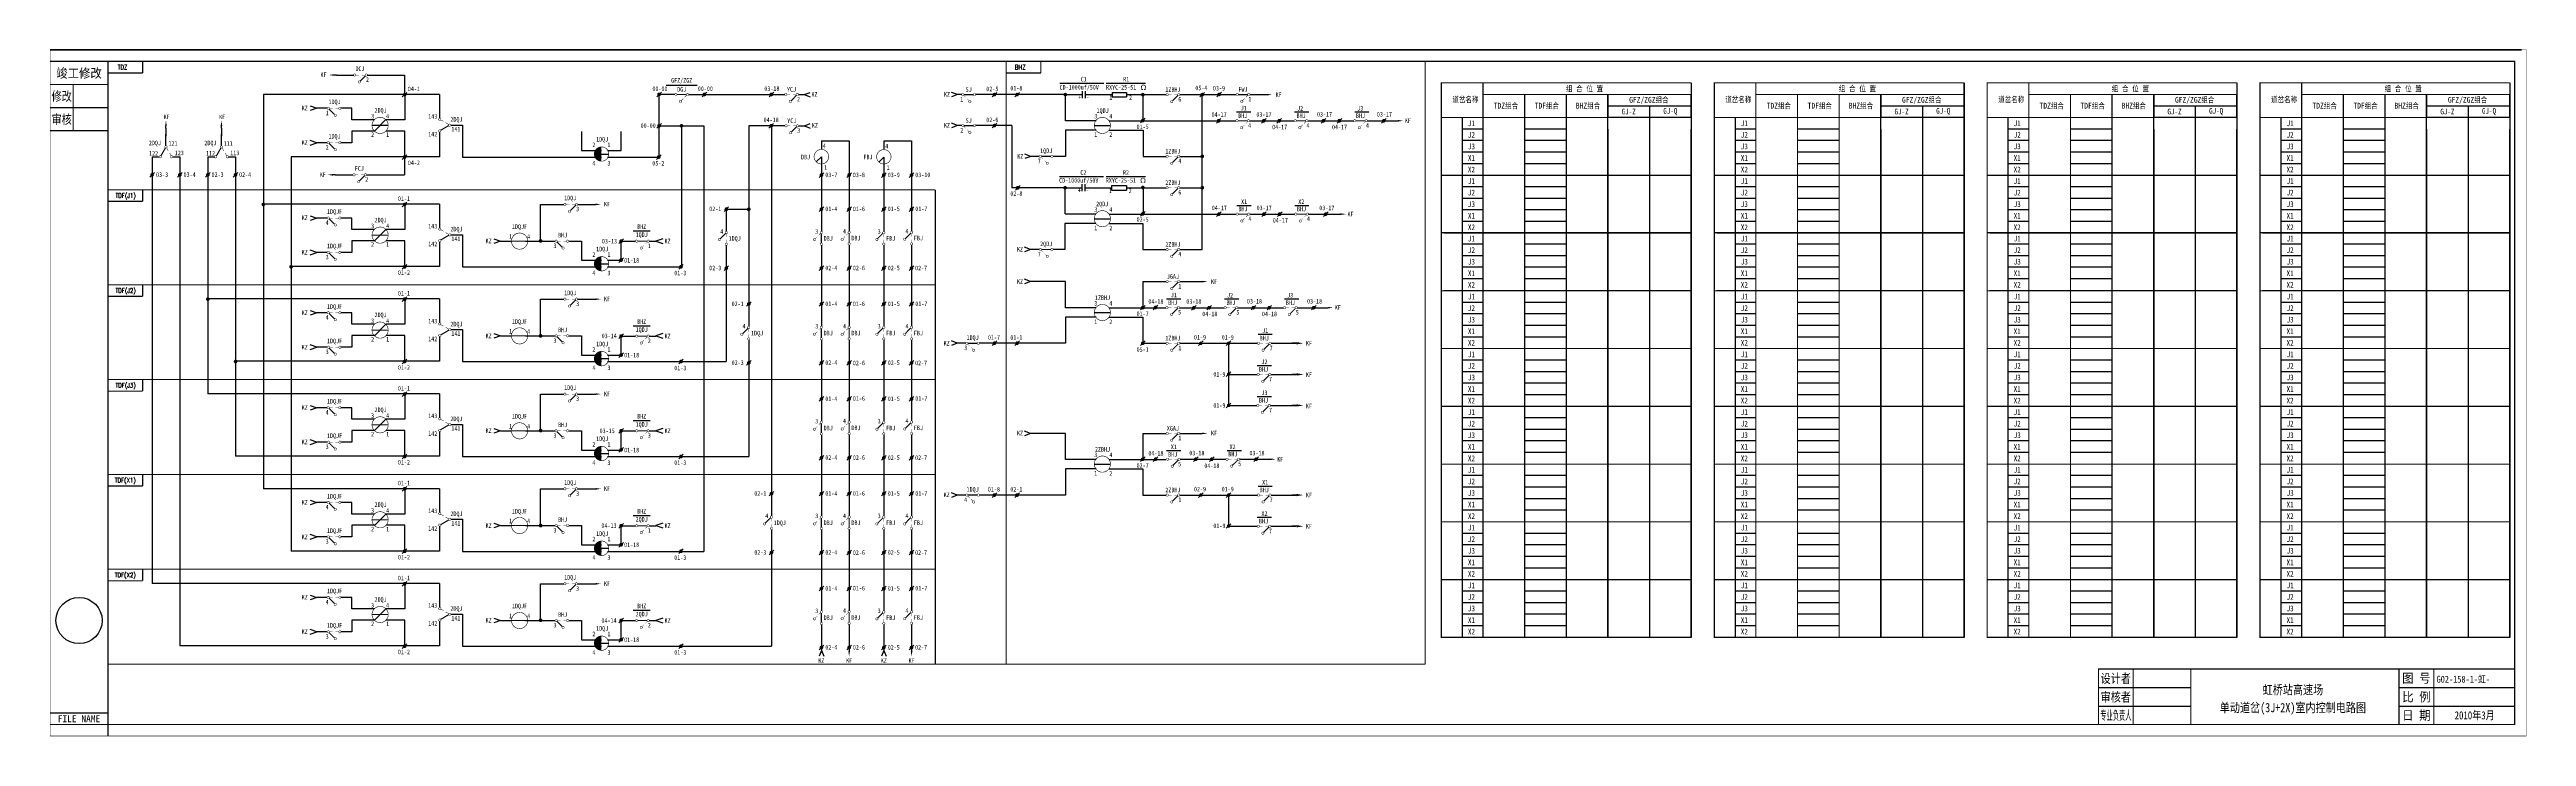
# Model space of a CAD drawing. Header units: millimetres. Extents: x -602 to 469, y -268 to 29.
import ezdxf
from ezdxf.enums import TextEntityAlignment as Align

# ---------------------------------------------------------------- set-up
doc = ezdxf.new("R2010")
doc.units = ezdxf.units.MM
doc.linetypes.add('DASHED', pattern=[0.75, 0.5, -0.25])
doc.layers.add('define', color=7, linetype='Continuous')
doc.layers.add('TIE', color=7, linetype='Continuous')
doc.styles.add('CHINESE', font='SimSun.ttf', dxfattribs={"width": 0.9})
doc.styles.add('HZ', font='txt.shx', dxfattribs={"width": 0.7, "bigfont": 'hztxt.shx'})
doc.styles.add('ITALICC', font='txt', dxfattribs={"width": 0.75})
doc.styles.add('ST', font='SimSun.ttf', dxfattribs={"width": 0.8})

# ---------------------------------------------------------------- blocks, each defined once
blk = doc.blocks.new('BZTB')
at = {"color": 7}
for p, q in [((0.2, 16), (40.2, 16)), ((130.2, 16), (180.2, 16)), ((0.2, 8), (40.2, 8)), ((130.2, 8), (180.2, 8))]:
    blk.add_line(p, q, dxfattribs=at)
at = {"color": 7, "const_width": 0.5}
blk.add_lwpolyline([(0.2, 0), (180.2, 0), (180.2, 24), (0.2, 24)], close=True, dxfattribs=at)
at = {"color": 7}
for points, const_width in [([(15.2, 24), (15.2, 0)], 0.4), ([(40.2, 24), (40.2, 0)], 0.5), ([(130.2, 24), (130.2, 0)], 0.5), ([(145.2, 24), (145.2, 0)], 0.4)]:
    blk.add_lwpolyline(points, dxfattribs=dict(at, const_width=const_width))
at = {"color": 7, "style": 'CHINESE'}
for s, width, p in [('设计者', 0.8, (7.7, 20)), ('图 号', 0.9, (137.7, 20)), ('审核者', 0.8, (7.7, 12)), ('比 例', 0.9, (137.7, 12)), ('日 期', 0.9, (137.7, 4))]:
    blk.add_text(s, height=4, dxfattribs=dict(at, width=width)).set_placement(p, align=Align.MIDDLE)
at = {"color": 7, "style": 'CHINESE', "width": 0.478723}
blk.add_text('专业负责人', height=4, dxfattribs=at).set_placement((1, 2), (14.5, 2), align=Align.FIT)
blk = doc.blocks.new('W52')
blk.add_lwpolyline([(0, -3.3, 0, 0.7, 0), (0, -1, 0.7, 0.7, 0)], format="xyseb")
blk.add_lwpolyline([(0, 0), (0, -1)])
blk = doc.blocks.new('W54')
for p, q in [((0, 0), (3, 1)), ((3, -1), (0, 0))]:
    blk.add_line(p, q)
blk = doc.blocks.new('W55')
at = {"rotation": 180}
blk.add_blockref('W54', (0, 0), dxfattribs=at)
blk = doc.blocks.new('W22')
at = {"const_width": 0.8}
blk.add_lwpolyline([(-0.4, 0, 1), (0.4, 0, 1)], format="xyb", close=True, dxfattribs=at)
blk = doc.blocks.new('W21')
blk.add_line((-1, -1), (1, 1))
at = {"const_width": 0.8}
blk.add_lwpolyline([(-0.4, 0, 1), (0.4, 0, 1)], format="xyb", close=True, dxfattribs=at)
blk = doc.blocks.new('144')
at = {"const_width": 0.2}
for points in [[(1, 0, -1), (0, 0, -1)], [(6, 0, -1), (5, 0, -1)], [(4, -3, -1), (3, -3, -1)]]:
    blk.add_lwpolyline(points, format="xyb", close=True, dxfattribs=at)
for points, const_width in [([(2.4, 0), (1, 0)], 0.15), ([(5, 0), (3.6, 0)], 0.15), ([(0.9, -0.4), (3.1, -2.6)], 0.5)]:
    blk.add_lwpolyline(points, dxfattribs=dict(const_width=const_width))
blk.add_lwpolyline([(5.5, -1.3, 0, 0, 0), (5.5, -2.3, 0.8, 0, 0), (5.5, -4.5, 0, 0, 0)], format="xyseb")
at = {"width": 0.8}
for tag, p in [('RELAY', (3, 2.2)), ('0', (0, -2))]:
    blk.add_attdef(tag, text='', height=2, dxfattribs=at).set_placement(p, align=Align.MIDDLE)
blk = doc.blocks.new('114')
at = {"const_width": 0.2}
for points in [[(1, 0, -1), (0, 0, -1)], [(6, 0, -1), (5, 0, -1)], [(4, -3, -1), (3, -3, -1)]]:
    blk.add_lwpolyline(points, format="xyb", close=True, dxfattribs=at)
for points, const_width in [([(5, 0), (1, 0)], 0.5), ([(0.9, -0.4), (1.7, -1.2)], 0.15), ([(2.3, -1.8), (3.1, -2.6)], 0.15)]:
    blk.add_lwpolyline(points, dxfattribs=dict(const_width=const_width))
blk.add_lwpolyline([(5.5, -4.5, 0, 0, 0), (5.5, -3.5, 0.8, 0, 0), (5.5, -1.3, 0, 0, 0)], format="xyseb")
at = {"width": 0.8}
for tag, p in [('RELAY', (3, 2.2)), ('0', (0, -2))]:
    blk.add_attdef(tag, text='', height=2, dxfattribs=at).set_placement(p, align=Align.MIDDLE)
blk = doc.blocks.new('143')
at = {"const_width": 0.2}
for points in [[(-6, 0, 1), (-5, 0, 1)], [(-1, 0, 1), (0, 0, 1)], [(-4, -3, 1), (-3, -3, 1)]]:
    blk.add_lwpolyline(points, format="xyb", close=True, dxfattribs=at)
for points, const_width in [([(-5, 0), (-3.6, 0)], 0.15), ([(-2.4, 0), (-1, 0)], 0.15), ([(-0.9, -0.4), (-3.1, -2.6)], 0.5)]:
    blk.add_lwpolyline(points, dxfattribs=dict(const_width=const_width))
blk.add_lwpolyline([(-5.5, -1.3, 0, 0, 0), (-5.5, -2.3, 0.8, 0, 0), (-5.5, -4.5, 0, 0, 0)], format="xyseb")
at = {"width": 0.8}
for tag, p in [('RELAY', (-3, 2.2)), ('0', (0, -2))]:
    blk.add_attdef(tag, text='', height=2, dxfattribs=at).set_placement(p, align=Align.MIDDLE)
blk = doc.blocks.new('133')
at = {"const_width": 0.2}
for points in [[(-6, 0, 1), (-5, 0, 1)], [(-1, 0, 1), (0, 0, 1)], [(-4, -3, 1), (-3, -3, 1)]]:
    blk.add_lwpolyline(points, format="xyb", close=True, dxfattribs=at)
for points, const_width in [([(-5, 0), (-1, 0)], 0.5), ([(-2.3, -1.8), (-3.1, -2.6)], 0.15), ([(-0.9, -0.4), (-1.7, -1.2)], 0.15)]:
    blk.add_lwpolyline(points, dxfattribs=dict(const_width=const_width))
blk.add_lwpolyline([(-5.5, -1.3, 0, 0, 0), (-5.5, -2.3, 0.8, 0, 0), (-5.5, -4.5, 0, 0, 0)], format="xyseb")
at = {"width": 0.8}
for tag, p in [('RELAY', (-3, 2.2)), ('0', (0, -2))]:
    blk.add_attdef(tag, text='', height=2, dxfattribs=at).set_placement(p, align=Align.MIDDLE)
blk = doc.blocks.new('W03')
blk.add_line((-3.5, 0), (3.5, 0))
at = {"const_width": 0.25}
blk.add_lwpolyline([(-3.5, 0, 1), (3.5, 0, 1)], format="xyb", close=True, dxfattribs=at)
blk = doc.blocks.new('D')
blk.add_line((1, 1), (-1, -1))
at = {"const_width": 0.75}
blk.add_lwpolyline([(-0.375, 0, 1), (0.375, 0, 1)], format="xyb", close=True, dxfattribs=at)
blk = doc.blocks.new('T')
blk.add_line((0, 3), (0, 0))
blk.add_lwpolyline([(0, 2, 1, 0, 0), (0, 5, 0, 0, 0)], format="xyseb")
blk = doc.blocks.new('134')
at = {"const_width": 0.2}
for points in [[(1, 0, -1), (0, 0, -1)], [(6, 0, -1), (5, 0, -1)], [(4, -3, -1), (3, -3, -1)]]:
    blk.add_lwpolyline(points, format="xyb", close=True, dxfattribs=at)
for points, const_width in [([(5, 0), (1, 0)], 0.5), ([(0.9, -0.4), (1.7, -1.2)], 0.15), ([(2.3, -1.8), (3.1, -2.6)], 0.15)]:
    blk.add_lwpolyline(points, dxfattribs=dict(const_width=const_width))
blk.add_lwpolyline([(5.5, -1.3, 0, 0, 0), (5.5, -2.3, 0.8, 0, 0), (5.5, -4.5, 0, 0, 0)], format="xyseb")
at = {"width": 0.8}
for tag, p in [('RELAY', (3, 2.2)), ('0', (0, -2))]:
    blk.add_attdef(tag, text='', height=2, dxfattribs=at).set_placement(p, align=Align.MIDDLE)
blk = doc.blocks.new('A$C576B1F80')
at = {"const_width": 0.2}
for points in [[(0.1, 4.5, 1), (1.1, 4.5, 1)], [(2.1, 1.5, 1), (3.1, 1.5, 1)], [(5.1, 4.5, 1), (6.1, 4.5, 1)]]:
    blk.add_lwpolyline(points, format="xyb", close=True, dxfattribs=at)
blk.add_lwpolyline([(0.6, 3.2, 0, 0, 0), (0.6, 2.2, 0.8, 0, 0), (0.6, 0, 0, 0, 0)], format="xyseb")
for points, const_width in [([(1.1, 4.5), (2.5, 4.5)], 0.15), ([(5.2, 4.1), (3, 1.9)], 0.5), ([(3.7, 4.5), (5.1, 4.5)], 0.15)]:
    blk.add_lwpolyline(points, dxfattribs=dict(const_width=const_width))
blk = doc.blocks.new('dlt_dc_18_d_3J+2X_indoor_tb')
at = {"color": 0}
for p, q in [((108, 15), (108, -225)), ((9, 0), (9, -225)), ((72, -225), (72, 10)), ((72, -225), (72, 10)), ((72, 0), (72, 10)), ((72, 0), (72, 10)), ((72, 10), (72, 0)), ((72, 5), (108, 5)), ((108, 0), (72, 0)), ((90, 5), (90, -225)), ((108, 0), (108, 10)), ((108, 0), (108, 10)), ((108, 10), (108, 0)), ((18, -5), (9, -5)), ((18, -10), (9, -10)), ((54, -5), (36, -5)), ((54, -10), (36, -10)), ((54, -10), (36, -10)), ((72, -5), (72, -225)), ((72, -225), (72, -5)), ((72, -225), (72, -5)), ((72, -5), (72, -225)), ((108, -225), (108, -5)), ((108, -5), (108, -225)), ((108, -5), (108, -225)), ((18, -15), (9, -15)), ((18, -20), (9, -20)), ((54, -15), (36, -15)), ((54, -20), (36, -20)), ((18, -30), (9, -30)), ((54, -30), (36, -30)), ((18, -35), (9, -35)), ((18, -40), (9, -40)), ((54, -35), (36, -35)), ((54, -35), (36, -35)), ((54, -40), (36, -40)), ((108, -50), (1.1, -50)), ((18, -45), (9, -45)), ((54, -45), (36, -45)), ((18, -54.8), (9, -54.8)), ((18, -59.8), (9, -59.8)), ((54, -54.8), (36, -54.8)), ((54, -59.8), (36, -59.8)), ((54, -59.8), (36, -59.8)), ((18, -64.8), (9, -64.8)), ((18, -69.8), (9, -69.8)), ((54, -64.8), (36, -64.8)), ((54, -69.8), (36, -69.8)), ((108, -75), (1.1, -75)), ((18, -80), (9, -80)), ((18, -85), (9, -85)), ((54, -80), (36, -80)), ((54, -85), (36, -85)), ((54, -85), (36, -85)), ((18, -90), (9, -90)), ((18, -95), (9, -95)), ((54, -90), (36, -90)), ((54, -95), (36, -95)), ((18, -105), (9, -105)), ((54, -105), (36, -105)), ((18, -110), (9, -110)), ((18, -115), (9, -115)), ((54, -110), (36, -110)), ((54, -110), (36, -110)), ((54, -115), (36, -115)), ((18, -120), (9, -120)), ((54, -120), (36, -120)), ((18, -130), (9, -130)), ((18, -135), (9, -135)), ((54, -130), (36, -130)), ((54, -135), (36, -135)), ((54, -135), (36, -135)), ((18, -140), (9, -140)), ((18, -145), (9, -145)), ((54, -140), (36, -140)), ((54, -145), (36, -145)), ((18, -155), (9, -155)), ((18, -160), (9, -160)), ((54, -155), (36, -155)), ((54, -160), (36, -160)), ((54, -160), (36, -160)), ((18, -165), (9, -165)), ((18, -170), (9, -170)), ((54, -165), (36, -165)), ((54, -170), (36, -170)), ((18, -180), (9, -180)), ((54, -180), (36, -180)), ((18, -185), (9, -185)), ((18, -190), (9, -190)), ((54, -185), (36, -185)), ((54, -185), (36, -185)), ((54, -190), (36, -190)), ((18, -195), (9, -195)), ((54, -195), (36, -195)), ((18, -205), (9, -205)), ((18, -210), (9, -210)), ((54, -205), (36, -205)), ((54, -210), (36, -210)), ((54, -210), (36, -210)), ((18, -215), (9, -215)), ((18, -220), (9, -220)), ((54, -215), (36, -215)), ((54, -220), (36, -220)), ((108, -225), (1.1, -225)), ((108, -225), (1.1, -225)), ((108, -225), (1.1, -225))]:
    blk.add_line(p, q, dxfattribs=at)
at = {"color": 0, "const_width": 0.5}
for points in [[(108, 15), (0, 15), (0, -225), (108, -225)], [(18, 15), (18, -225)], [(108, 15), (108, -225)], [(0, 0), (108, 0)], [(18, 10), (108, 10)], [(36, 10), (36, -225)], [(54, 10), (54, -225)], [(72, 10), (72, -225)], [(72, 10), (72, -225)], [(108, -25), (0, -25)], [(108, -49.8), (0, -49.8)], [(108, -75), (0, -75)], [(108, -100), (0, -100)], [(108, -125), (0, -125)], [(108, -150), (0, -150)], [(108, -175), (0, -175)], [(108, -200), (0, -200)]]:
    blk.add_lwpolyline(points, dxfattribs=at)
at = {"color": 7}
for s, style, width, p in [('组 合 位 置', 'CHINESE', 0.8, (61.9, 12.6)), ('道岔名称', 'CHINESE', 0.8, (10.4, 7.9)), ('TDZ组合', 'CHINESE', 0.8, (27.9, 5.2)), ('TDF组合', 'CHINESE', 0.8, (45.6, 5.2)), ('BHZ组合', 'CHINESE', 0.8, (63.4, 5.2)), ('GJ-Z', 'ITALICC', 0.75, (81, 2.6)), ('GFZ/ZGZ组合', 'CHINESE', 0.8, (89.7, 7.6)), ('GJ-Q', 'ITALICC', 0.75, (99, 2.6)), ('J1', 'ITALICC', 0.75, (13, -2.5)), ('J2', 'ITALICC', 0.75, (13, -7.5)), ('X1', 'ITALICC', 0.75, (13, -17.5)), ('X2', 'ITALICC', 0.75, (13, -22.5)), ('J3', 'ITALICC', 0.75, (13, -12.5)), ('J1', 'ITALICC', 0.75, (13, -27.5)), ('J2', 'ITALICC', 0.75, (13, -32.5)), ('X1', 'ITALICC', 0.75, (13, -42.5)), ('J3', 'ITALICC', 0.75, (13, -37.5)), ('X2', 'ITALICC', 0.75, (13, -47.5)), ('J1', 'ITALICC', 0.75, (13, -52.4)), ('J2', 'ITALICC', 0.75, (13, -57.4)), ('J3', 'ITALICC', 0.75, (13, -62.4)), ('X1', 'ITALICC', 0.75, (13, -67.4)), ('X2', 'ITALICC', 0.75, (13, -72.4)), ('J1', 'ITALICC', 0.75, (13, -77.5)), ('J2', 'ITALICC', 0.75, (13, -82.5)), ('X1', 'ITALICC', 0.75, (13, -92.5)), ('X2', 'ITALICC', 0.75, (13, -97.5)), ('J3', 'ITALICC', 0.75, (13, -87.5)), ('J1', 'ITALICC', 0.75, (13, -102.5)), ('J2', 'ITALICC', 0.75, (13, -107.5)), ('X1', 'ITALICC', 0.75, (13, -117.5)), ('J3', 'ITALICC', 0.75, (13, -112.5)), ('X2', 'ITALICC', 0.75, (13, -122.5)), ('J1', 'ITALICC', 0.75, (13, -127.5)), ('J2', 'ITALICC', 0.75, (13, -132.5)), ('J3', 'ITALICC', 0.75, (13, -137.5)), ('X1', 'ITALICC', 0.75, (13, -142.5)), ('X2', 'ITALICC', 0.75, (13, -147.5)), ('J1', 'ITALICC', 0.75, (13, -152.5)), ('J2', 'ITALICC', 0.75, (13, -157.5)), ('X1', 'ITALICC', 0.75, (13, -167.5)), ('X2', 'ITALICC', 0.75, (13, -172.5)), ('J3', 'ITALICC', 0.75, (13, -162.5)), ('J1', 'ITALICC', 0.75, (13, -177.5)), ('J2', 'ITALICC', 0.75, (13, -182.5)), ('X1', 'ITALICC', 0.75, (13, -192.5)), ('J3', 'ITALICC', 0.75, (13, -187.5)), ('X2', 'ITALICC', 0.75, (13, -197.5)), ('J1', 'ITALICC', 0.75, (13, -202.5)), ('J2', 'ITALICC', 0.75, (13, -207.5)), ('J3', 'ITALICC', 0.75, (13, -212.5)), ('X1', 'ITALICC', 0.75, (13, -217.5)), ('X2', 'ITALICC', 0.75, (13, -222.5))]:
    blk.add_text(s, height=2.5, dxfattribs=dict(at, style=style, width=width)).set_placement(p, align=Align.MIDDLE)

msp = doc.modelspace()

# ---------------------------------------------------------------- linework, layer by layer
at = {"color": 7}
for p, q in [((-601.6, 29.3), (467.1, 29.3)), ((-601.6, 29.3), (467.1, 29.3)), ((467.1, 29.3), (-601.6, 29.3))]:
    msp.add_line(p, q, dxfattribs=at)
at = {"linetype": 'Continuous'}
for p, q in [((-477.8, 18.4), (-470.3, 18.4)), ((-464.4, 18.4), (-448.3, 18.4)), ((-448.3, 18.4), (-448.3, 10.3)), ((-481.9, 4), (-486.2, 4)), ((-471.2, 4), (-475.8, 4)), ((-471.2, -1), (-471.2, 4)), ((-448.2, 10), (-448.2, -1)), ((-433.2, 10), (-433.2, -0.2)), ((-162.6, -1.4), (-162.6, 9.9)), ((-551.5, -12.2), (-551.5, -7.2)), ((-527.5, -12.2), (-527.5, -7.2)), ((-461.3, -1), (-471.2, -1)), ((-461.3, -5.9), (-471.2, -5.9)), ((-471.2, -5.9), (-471.2, -10.9)), ((-448.2, -1), (-456.3, -1)), ((-448.2, -5.9), (-456.3, -5.9)), ((-448.2, -16.9), (-448.2, -5.9)), ((-433.2, -6.3), (-433.2, -17)), ((-428.3, -3.3), (-423.3, -3.3)), ((-423.3, -3.3), (-423.3, -17.1)), ((-371.8, -6), (-371.8, -14.3)), ((-354.7, -14.3), (-354.7, -6)), ((-268.1, -10.1), (-256.1, -10.1)), ((-268.1, -10.1), (-268.1, -13.9)), ((-256.1, -10.1), (-256.1, -31.4)), ((-241.1, -10.1), (-229.1, -10.1)), ((-241.1, -10.2), (-241.1, -13.6)), ((-229.1, -10.1), (-229.1, -31.5)), ((-557.5, -17), (-554.6, -17)), ((-557.5, -17), (-557.5, -201.7)), ((-548.4, -17), (-545.5, -17)), ((-545.5, -17), (-545.5, -228.7)), ((-533.4, -17), (-533.4, -119.6)), ((-533.4, -17), (-530.5, -17)), ((-524.4, -17), (-521.4, -17)), ((-521.4, -17), (-521.4, -146.6)), ((-509.4, -17), (-509.4, -119.6)), ((-481.8, -10.9), (-486.2, -10.9)), ((-471.2, -10.9), (-475.9, -10.9)), ((-448.3, -16.7), (-448.3, -24.8)), ((-423.3, -17.1), (-363.2, -17.1)), ((-371.8, -14.3), (-363.2, -14.3)), ((-360.6, -14.3), (-354.7, -14.3)), ((-360.6, -17.1), (-338.3, -17.1)), ((-268.1, -20.1), (-268.1, -31.3)), ((-241.1, -20.1), (-241.1, -31.3)), ((-478.3, -24.8), (-470.7, -24.8)), ((-464.7, -24.8), (-448.3, -24.8)), ((-268.1, -31.3), (-268.1, -49.3)), ((-256.1, -31.3), (-256.1, -49.2)), ((-241.1, -31.3), (-241.1, -49.3)), ((-229.1, -31.3), (-229.1, -49.2)), ((-448.2, -37.5), (-448.2, -48.5)), ((-433.2, -37.5), (-433.2, -47.7)), ((-389.5, -37.6), (-379.4, -37.6)), ((-389.5, -52.9), (-389.5, -37.6)), ((-373.5, -37.6), (-366.7, -37.6)), ((-309.2, -39.7), (-309.2, -49.3)), ((-481.9, -43.5), (-486.2, -43.5)), ((-471.2, -43.5), (-475.8, -43.5)), ((-471.2, -48.5), (-471.2, -43.5)), ((-461.3, -48.5), (-471.2, -48.5)), ((-471.2, -53.4), (-471.2, -58.4)), ((-461.3, -53.4), (-471.2, -53.4)), ((-448.2, -48.5), (-456.3, -48.5)), ((-448.2, -53.4), (-456.3, -53.4)), ((-448.2, -64.4), (-448.2, -53.4)), ((-428.3, -50.8), (-423.3, -50.8)), ((-423.3, -50.8), (-423.3, -64.6)), ((-406.8, -53.5), (-402.1, -53.5)), ((-396.1, -53.5), (-383.3, -53.5)), ((-377.3, -53.5), (-371.8, -53.5)), ((-371.8, -53.5), (-371.8, -61.8)), ((-354.7, -61.8), (-354.7, -53.5)), ((-354.7, -53.5), (-348.5, -53.5)), ((-342.5, -53.5), (-339.7, -53.5)), ((-481.8, -58.4), (-486.2, -58.4)), ((-471.2, -58.4), (-475.9, -58.4)), ((-433.2, -53.8), (-433.2, -64.5)), ((-371.8, -61.8), (-363.2, -61.8)), ((-360.6, -61.8), (-354.7, -61.8)), ((-309.2, -55.3), (-309.2, -72.4)), ((-268.1, -55.3), (-268.1, -72.4)), ((-256.1, -55.3), (-256.1, -72.4)), ((-241.1, -55.3), (-241.1, -72.4)), ((-229.1, -55.3), (-229.1, -72.4)), ((-423.3, -64.6), (-363.2, -64.6)), ((-360.6, -64.6), (-328.6, -64.6)), ((-299.5, -72.4), (-299.5, -90.3)), ((-268.1, -72.4), (-268.1, -90.3)), ((-256.1, -72.4), (-256.1, -90.3)), ((-241.1, -72.4), (-241.1, -90.3)), ((-229.1, -72.4), (-229.1, -90.3)), ((-162.6, -82.3), (-162.6, -71)), ((-481.9, -84.5), (-486.2, -84.5)), ((-471.2, -84.5), (-475.8, -84.5)), ((-471.2, -89.5), (-471.2, -84.5)), ((-448.2, -78.5), (-448.2, -89.5)), ((-433.2, -78.5), (-433.2, -88.7)), ((-389.5, -94), (-389.5, -78.6)), ((-389.5, -78.6), (-379.4, -78.6)), ((-373.5, -78.6), (-366.7, -78.6)), ((-461.3, -89.5), (-471.2, -89.5)), ((-461.3, -94.4), (-471.2, -94.4)), ((-471.2, -94.4), (-471.2, -99.4)), ((-448.2, -89.5), (-456.3, -89.5)), ((-448.2, -94.4), (-456.3, -94.4)), ((-448.2, -105.4), (-448.2, -94.4)), ((-433.2, -94.8), (-433.2, -105.5)), ((-428.3, -91.8), (-423.3, -91.8)), ((-423.3, -91.8), (-423.3, -105.6)), ((-406.8, -94.5), (-402.1, -94.5)), ((-396.1, -94.5), (-383.3, -94.5)), ((-377.3, -94.5), (-371.8, -94.5)), ((-371.8, -94.5), (-371.8, -102.8)), ((-354.7, -94.6), (-348.5, -94.6)), ((-354.7, -102.8), (-354.7, -94.6)), ((-342.5, -94.6), (-339.7, -94.6)), ((-299.5, -96.4), (-299.5, -113.4)), ((-268.1, -96.4), (-268.1, -113.4)), ((-256.1, -96.4), (-256.1, -113.4)), ((-241.1, -96.4), (-241.1, -113.4)), ((-229.1, -96.4), (-229.1, -113.4)), ((-481.8, -99.4), (-486.2, -99.4)), ((-471.2, -99.4), (-475.9, -99.4)), ((-423.3, -105.6), (-363.2, -105.6)), ((-371.8, -102.8), (-363.2, -102.8)), ((-360.6, -102.8), (-354.7, -102.8)), ((-360.6, -105.6), (-309.2, -105.6)), ((-268.1, -113.4), (-268.1, -131.4)), ((-256.1, -113.4), (-256.1, -131.3)), ((-241.1, -113.4), (-241.1, -131.4)), ((-229.1, -113.4), (-229.1, -131.3)), ((-481.9, -125.6), (-486.2, -125.6)), ((-471.2, -125.6), (-475.8, -125.6)), ((-471.2, -130.6), (-471.2, -125.6)), ((-448.2, -119.6), (-448.2, -130.6)), ((-433.2, -119.6), (-433.2, -129.8)), ((-389.5, -119.7), (-379.4, -119.7)), ((-389.5, -135), (-389.5, -119.7)), ((-373.5, -119.7), (-366.7, -119.7)), ((-461.3, -130.6), (-471.2, -130.6)), ((-471.2, -135.5), (-471.2, -140.5)), ((-461.3, -135.5), (-471.2, -135.5)), ((-448.2, -130.6), (-456.3, -130.6)), ((-448.2, -135.5), (-456.3, -135.5)), ((-448.2, -146.5), (-448.2, -135.5)), ((-433.2, -135.9), (-433.2, -146.6)), ((-428.3, -132.9), (-423.3, -132.9)), ((-423.3, -132.9), (-423.3, -146.7)), ((-406.8, -135.6), (-402.1, -135.6)), ((-396.1, -135.6), (-383.3, -135.6)), ((-377.3, -135.6), (-371.8, -135.6)), ((-371.8, -135.6), (-371.8, -143.9)), ((-354.7, -143.9), (-354.7, -135.6)), ((-354.7, -135.6), (-348.5, -135.6)), ((-342.5, -135.6), (-339.7, -135.6)), ((-268.1, -137.4), (-268.1, -154.5)), ((-256.1, -137.4), (-256.1, -154.5)), ((-241.1, -137.4), (-241.1, -154.5)), ((-229.1, -137.4), (-229.1, -154.5)), ((-162.6, -148), (-162.6, -136.7)), ((-481.8, -140.5), (-486.2, -140.5)), ((-471.2, -140.5), (-475.9, -140.5)), ((-423.3, -146.7), (-363.2, -146.7)), ((-371.8, -143.9), (-363.2, -143.9)), ((-360.6, -143.9), (-354.7, -143.9)), ((-360.6, -146.7), (-299.5, -146.7)), ((-448.2, -160.6), (-448.2, -171.6)), ((-433.2, -160.7), (-433.2, -170.8)), ((-289.7, -154.5), (-289.7, -172.4)), ((-268.1, -154.5), (-268.1, -172.4)), ((-256.1, -154.5), (-256.1, -172.4)), ((-241.1, -154.5), (-241.1, -172.4)), ((-229.1, -154.5), (-229.1, -172.4)), ((-481.9, -166.6), (-486.2, -166.6)), ((-471.2, -166.6), (-475.8, -166.6)), ((-471.2, -171.6), (-471.2, -166.6)), ((-389.5, -160.7), (-379.4, -160.7)), ((-389.5, -176.1), (-389.5, -160.7)), ((-373.5, -160.7), (-366.7, -160.7)), ((-481.8, -181.5), (-486.2, -181.5)), ((-471.2, -181.5), (-475.9, -181.5)), ((-461.3, -171.6), (-471.2, -171.6)), ((-471.2, -176.5), (-471.2, -181.5)), ((-461.3, -176.5), (-471.2, -176.5)), ((-448.2, -171.6), (-456.3, -171.6)), ((-448.2, -176.5), (-456.3, -176.5)), ((-448.2, -187.5), (-448.2, -176.5)), ((-433.2, -176.9), (-433.2, -187.7)), ((-428.3, -173.9), (-423.3, -173.9)), ((-423.3, -173.9), (-423.3, -187.8)), ((-406.8, -176.6), (-402.1, -176.6)), ((-396.1, -176.6), (-383.3, -176.6)), ((-377.3, -176.6), (-371.8, -176.6)), ((-371.8, -176.6), (-371.8, -184.9)), ((-354.7, -184.9), (-354.7, -176.7)), ((-354.7, -176.7), (-348.5, -176.7)), ((-342.5, -176.7), (-339.7, -176.7)), ((-289.7, -178.5), (-289.7, -195.5)), ((-268.1, -178.5), (-268.1, -195.5)), ((-256.1, -178.5), (-256.1, -195.5)), ((-241.1, -178.5), (-241.1, -195.5)), ((-229.1, -178.5), (-229.1, -195.5)), ((-423.3, -187.8), (-363.2, -187.8)), ((-371.8, -184.9), (-363.2, -184.9)), ((-360.6, -184.9), (-354.7, -184.9)), ((-360.6, -187.8), (-318.9, -187.8)), ((-448.2, -201.7), (-448.2, -212.7)), ((-433.2, -201.7), (-433.2, -211.9)), ((-389.5, -201.8), (-379.4, -201.8)), ((-389.5, -217.1), (-389.5, -201.8)), ((-373.5, -201.8), (-366.7, -201.8)), ((-268.1, -195.5), (-268.1, -213.5)), ((-256.1, -195.5), (-256.1, -213.4)), ((-241.1, -195.5), (-241.1, -213.5)), ((-229.1, -195.5), (-229.1, -213.4)), ((-481.9, -207.7), (-486.2, -207.7)), ((-471.2, -207.7), (-475.8, -207.7)), ((-471.2, -212.7), (-471.2, -207.7)), ((-461.3, -212.7), (-471.2, -212.7)), ((-448.2, -212.7), (-456.3, -212.7)), ((-481.8, -222.6), (-486.2, -222.6)), ((-471.2, -222.6), (-475.9, -222.6)), ((-461.3, -217.6), (-471.2, -217.6)), ((-471.2, -217.6), (-471.2, -222.6)), ((-448.2, -217.6), (-456.3, -217.6)), ((-448.2, -228.6), (-448.2, -217.6)), ((-433.2, -218), (-433.2, -228.7)), ((-428.3, -215), (-423.3, -215)), ((-423.3, -215), (-423.3, -228.8)), ((-406.8, -217.7), (-402.1, -217.7)), ((-396.1, -217.7), (-383.3, -217.7)), ((-377.3, -217.7), (-371.8, -217.7)), ((-371.8, -217.7), (-371.8, -226)), ((-354.7, -217.7), (-348.5, -217.7)), ((-354.7, -226), (-354.7, -217.7)), ((-342.5, -217.7), (-339.7, -217.7)), ((-268.1, -219.5), (-268.1, -230.7)), ((-256.1, -219.5), (-256.1, -230.7)), ((-241.1, -219.5), (-241.1, -230.7)), ((-229.1, -219.5), (-229.1, -230.7)), ((-423.3, -228.8), (-363.2, -228.8)), ((-371.8, -226), (-363.2, -226)), ((-360.6, -226), (-354.7, -226)), ((-360.6, -228.8), (-289.7, -228.8))]:
    msp.add_line(p, q, dxfattribs=at)
for p, q in [((-335.2, 14), (-321.8, 14)), ((-275.5, 9.9), (-273, 10.9)), ((-209.3, 9.9), (-211.8, 10.9)), ((-165, 14.9), (-145.9, 14.9)), ((-155.4, 11.4), (-155.4, 8.4)), ((-154.1, 11.4), (-154.1, 8.4)), ((-144.9, 14.9), (-127.9, 14.9)), ((-142.4, 10.9), (-142.4, 8.9)), ((-142.4, 10.9), (-136.1, 10.9)), ((-136.1, 10.9), (-136.1, 8.9)), ((-433.2, 10), (-509.4, 10)), ((-509.4, 10), (-509.4, -160.7)), ((-338.3, -17.1), (-338.3, 10)), ((-331.5, 10), (-338.3, 10)), ((-325.5, 10), (-284, 10)), ((-278, 9.9), (-275.5, 9.9)), ((-275.5, 9.9), (-273, 8.9)), ((-209.3, 9.9), (-211.8, 8.9)), ((-207.4, 9.9), (-209.3, 9.9)), ((-187.5, 9.9), (-201.4, 9.9)), ((-187.4, 9.9), (-187.5, 9.9)), ((-162.6, 9.9), (-187.4, 9.9)), ((-162.6, 9.9), (-155.3, 9.9)), ((-162.6, -1.3), (-162.6, 9.9)), ((-154, 9.9), (-142.4, 9.9)), ((-142.4, 8.9), (-136.1, 8.9)), ((-136.1, 9.9), (-129.2, 9.9)), ((-129.1, 10.4), (-129.1, -0.8)), ((-129.1, 9.9), (-119.1, 9.9)), ((-113.1, 9.9), (-88.8, 9.9)), ((-103.4, -57.1), (-103.4, 9.9)), ((-88.6, 2.5), (-82.4, 2.5)), ((-63.5, 2.5), (-57.3, 2.5)), ((-37.5, 2.5), (-31.4, 2.5)), ((-551.5, -4.6), (-551.5, -8)), ((-551.5, -7.2), (-551.5, -8)), ((-527.5, -4.6), (-527.5, -8.1)), ((-527.5, -7.2), (-527.5, -8.1)), ((-461.4, -5.9), (-456.5, -0.9)), ((-338.3, -3.6), (-318.9, -3.6)), ((-328.6, -3.6), (-328.6, -64.6)), ((-318.9, -3.6), (-318.9, -187.8)), ((-299.5, -3.6), (-299.5, -72.4)), ((-283.9, -3.6), (-299.5, -3.6)), ((-289.7, -3.6), (-289.7, -154.5)), ((-277.9, -3.6), (-275.4, -3.6)), ((-275.4, -3.6), (-272.9, -2.6)), ((-275.4, -3.6), (-272.9, -4.6)), ((-209.3, -3.5), (-211.8, -2.5)), ((-209.3, -3.5), (-211.8, -4.5)), ((-207.4, -3.5), (-209.3, -3.5)), ((-187.5, -3.5), (-201.4, -3.5)), ((-185.8, -3.5), (-187.5, -3.5)), ((-185.8, -3.5), (-185.8, -30.4)), ((-149.3, -1.4), (-162.6, -1.4)), ((-149.3, -5.5), (-162.6, -5.5)), ((-162.6, -5.5), (-162.6, -16.8)), ((-143.7, -1.4), (-88.9, -1.4)), ((-143.7, -5.5), (-129, -5.5)), ((-129, -5.5), (-129, -16.8)), ((-82.9, -1.4), (-63.7, -1.4)), ((-57.7, -1.4), (-51.3, -1.4)), ((-51.3, -1.4), (-38, -1.4)), ((-32, -1.4), (-25.5, -1.4)), ((-30, -1.4), (-19.8, -1.4)), ((-433.2, -17), (-497.4, -17)), ((-497.4, -17), (-497.4, -187.7)), ((-363.2, -15.8), (-360.2, -15.8)), ((-268.1, -17), (-270.2, -19.1)), ((-268.1, -17), (-268.1, -20)), ((-241.1, -17.2), (-243.2, -19.3)), ((-241.1, -17.2), (-241.1, -20.2)), ((-177.6, -16.8), (-180.1, -15.8)), ((-177.6, -16.8), (-180.1, -17.8)), ((-173.9, -16.8), (-177.6, -16.8)), ((-162.6, -16.8), (-167.9, -16.8)), ((-129, -16.8), (-119.1, -16.8)), ((-113.1, -16.8), (-103.4, -16.8)), ((-162.7, -30.4), (-185.8, -30.4)), ((-165.2, -25.5), (-146.1, -25.5)), ((-162.7, -41.7), (-162.7, -30.3)), ((-162.7, -30.4), (-155.5, -30.4)), ((-155.5, -28.9), (-155.5, -31.9)), ((-154.2, -28.9), (-154.2, -31.9)), ((-154.2, -30.4), (-142.6, -30.4)), ((-145, -25.5), (-128, -25.5)), ((-142.6, -29.4), (-136.2, -29.4)), ((-142.6, -29.4), (-142.6, -31.4)), ((-142.6, -31.4), (-136.2, -31.4)), ((-136.2, -29.4), (-136.2, -31.4)), ((-136.2, -30.4), (-129.1, -30.4)), ((-129.1, -30.4), (-119.1, -30.4)), ((-129, -29.8), (-129, -41.2)), ((-113.1, -30.4), (-103.4, -30.4)), ((-433.2, -37.5), (-509.4, -37.5)), ((-309.6, -39.7), (-299.5, -39.7)), ((-149.4, -41.8), (-162.7, -41.8)), ((-143.7, -41.8), (-88.8, -41.8)), ((-88.4, -38.1), (-82.3, -38.1)), ((-82.8, -41.8), (-63.5, -41.8)), ((-63.4, -38.1), (-57.3, -38.1)), ((-57.5, -41.8), (-51.1, -41.8)), ((-51.1, -41.8), (-44.5, -41.8)), ((-461.4, -53.4), (-456.5, -48.5)), ((-349.5, -49), (-342.1, -49)), ((-149.4, -45.8), (-162.8, -45.8)), ((-162.8, -45.8), (-162.8, -57.1)), ((-143.7, -45.8), (-129.1, -45.8)), ((-129.1, -45.8), (-129.1, -57.1)), ((-363.2, -63.3), (-360.2, -63.3)), ((-177.7, -57.1), (-180.2, -56.1)), ((-177.7, -57.1), (-180.2, -58.1)), ((-173.9, -57.1), (-177.7, -57.1)), ((-162.8, -57.1), (-167.9, -57.1)), ((-129.1, -57.1), (-119.1, -57.1)), ((-113.1, -57.1), (-103.4, -57.1)), ((-433.2, -64.5), (-497.4, -64.5)), ((-309.2, -72.4), (-309.2, -105.6)), ((-177.7, -71), (-180.2, -70)), ((-177.7, -71), (-180.2, -72)), ((-162.6, -71), (-177.7, -71)), ((-162.6, -82.3), (-162.6, -71)), ((-129.1, -71), (-119.1, -71)), ((-129.1, -71), (-129.1, -82.3)), ((-113.1, -71), (-104.4, -71)), ((-433.2, -78.5), (-533.4, -78.5)), ((-149.3, -82.3), (-162.6, -82.3)), ((-143.7, -82.3), (-119.2, -82.3)), ((-118.9, -78.4), (-112.7, -78.4)), ((-113.2, -82.3), (-94, -82.3)), ((-93.8, -78.5), (-87.6, -78.5)), ((-88, -82.3), (-81.6, -82.3)), ((-81.6, -82.3), (-68.3, -82.3)), ((-67.8, -78.5), (-61.6, -78.5)), ((-62.3, -82.3), (-55.8, -82.3)), ((-60.3, -82.3), (-50.1, -82.3)), ((-461.4, -94.5), (-456.5, -89.5)), ((-349.5, -90.1), (-342.1, -90.1)), ((-162.6, -86.4), (-162.6, -97.7)), ((-149.3, -86.4), (-162.6, -86.4)), ((-143.7, -86.4), (-129.1, -86.4)), ((-129.1, -86.4), (-129.1, -97.7)), ((-79.3, -93.8), (-73.2, -93.8)), ((-433.2, -105.5), (-521.4, -105.5)), ((-363.2, -104.3), (-360.2, -104.3)), ((-209.4, -97.7), (-211.9, -96.7)), ((-209.4, -97.7), (-211.9, -98.7)), ((-205.7, -97.7), (-209.4, -97.7)), ((-162.6, -97.7), (-199.7, -97.7)), ((-129.1, -97.7), (-119.1, -97.7)), ((-113.1, -97.7), (-91.6, -97.7)), ((-92, -97.7), (-92, -124.6)), ((-299.5, -113.4), (-299.5, -146.7)), ((-79.6, -107.3), (-73.4, -107.3)), ((-433.2, -119.6), (-533.4, -119.6)), ((-79.6, -120.7), (-73.4, -120.7)), ((-461.4, -135.5), (-456.5, -130.6)), ((-349.5, -131.1), (-342.1, -131.1)), ((-177.7, -136.7), (-180.2, -135.7)), ((-177.7, -136.7), (-180.2, -137.7)), ((-162.6, -136.7), (-177.7, -136.7)), ((-162.6, -147.9), (-162.6, -136.7)), ((-129.1, -136.7), (-119.1, -136.7)), ((-129.1, -136.7), (-129.1, -147.9)), ((-113.1, -136.7), (-104.4, -136.7)), ((-433.2, -146.6), (-521.4, -146.6)), ((-363.2, -145.4), (-360.2, -145.4)), ((-149.3, -148), (-162.6, -148)), ((-143.7, -148), (-119.2, -148)), ((-118.9, -144.1), (-112.7, -144.1)), ((-112.9, -147.9), (-106.5, -147.9)), ((-106.5, -147.9), (-93.2, -147.9)), ((-92.7, -144.1), (-86.5, -144.1)), ((-87.2, -147.9), (-80.7, -147.9)), ((-85.2, -147.9), (-75, -147.9)), ((-433.2, -160.7), (-509.4, -160.7)), ((-162.6, -152.1), (-162.6, -163.4)), ((-149.3, -152.1), (-162.6, -152.1)), ((-143.7, -152.1), (-129.1, -152.1)), ((-129.1, -152.1), (-129.1, -163.4)), ((-79.3, -159.5), (-73.2, -159.5)), ((-209.4, -163.4), (-211.9, -162.4)), ((-209.4, -163.4), (-211.9, -164.4)), ((-205.7, -163.4), (-209.4, -163.4)), ((-162.6, -163.4), (-199.7, -163.4)), ((-129.1, -163.4), (-119.1, -163.4)), ((-113.1, -163.4), (-91.6, -163.4)), ((-92, -163.4), (-92, -176.9)), ((-461.4, -176.6), (-456.5, -171.6)), ((-349.5, -172.2), (-342.1, -172.2)), ((-79.6, -173), (-73.4, -173)), ((-433.2, -187.7), (-497.4, -187.7)), ((-363.2, -186.4), (-360.2, -186.4)), ((-433.2, -201.7), (-557.5, -201.7)), ((-289.7, -195.5), (-289.7, -228.8)), ((-461.4, -217.6), (-456.5, -212.7)), ((-349.5, -213.2), (-342.1, -213.2)), ((-433.2, -228.7), (-545.5, -228.7)), ((-363.2, -227.5), (-360.2, -227.5)), ((-268.1, -230.7), (-269.1, -233.2)), ((-268.1, -230.7), (-267.1, -233.2)), ((-241.1, -230.7), (-242.1, -233.2)), ((-241.1, -230.7), (-240.1, -233.2))]:
    msp.add_line(p, q)
at = {"color": 0}
for p, q in [((-87.8, 9.9), (-83.8, 9.9)), ((-82.8, 9.9), (-76.5, 9.9)), ((-92, -97.7), (-79.6, -97.7)), ((-73.6, -97.7), (-62.9, -97.7)), ((-92, -111.2), (-79.7, -111.2)), ((-73.7, -111.2), (-63, -111.2)), ((-92, -124.6), (-79.9, -124.6)), ((-73.9, -124.6), (-62.8, -124.6)), ((-92, -163.4), (-79.6, -163.4)), ((-73.6, -163.4), (-62.9, -163.4)), ((-92, -176.9), (-79.7, -176.9)), ((-73.7, -176.9), (-63, -176.9))]:
    msp.add_line(p, q, dxfattribs=at)
for points in [[(-601.6, 24.3, 0.5, 0.5, 0), (-576.6, 24.3, 0.5, 0.5, 0)], [(-601.6, 14.3, 0.5, 0.5, 0), (-576.6, 14.3, 0.5, 0.5, 0)], [(-591.6, -5.7, 0.5, 0.5, 0), (-591.6, 14.3, 0.5, 0.5, 0)], [(-601.6, 4.3, 0.5, 0.5, 0), (-576.6, 4.3, 0.5, 0.5, 0)], [(-331, 5.5, 0, 0, 0), (-331, 6.5, 0.8, 0, 0), (-331, 8.7, 0, 0, 0)], [(-283.5, 8.7, 0, 0, 0), (-283.5, 7.7, 0.8, 0, 0), (-283.5, 5.5, 0, 0, 0)], [(-601.6, -5.7, 0.5, 0.5, 0), (-576.6, -5.7, 0.5, 0.5, 0)], [(-432.7, -5.5, 0.5, 0.5, 0), (-429.3, -3.5, 0.5, 0.5, 0)], [(-201.9, -8, 0, 0, 0), (-201.9, -7, 0.8, 0, 0), (-201.9, -4.8, 0, 0, 0)], [(-141.7, -5, 0, 0, 0), (-141.7, -4, 0.8, 0, 0), (-141.7, -1.8, 0, 0, 0)], [(-553.7, -16.6, 0.5, 0.5, 0), (-551.7, -13.1, 0.5, 0.5, 0)], [(-529.7, -16.6, 0.5, 0.5, 0), (-527.7, -13.1, 0.5, 0.5, 0)], [(-364.8, -15.8, 3.25, 3.25, -0.414214), (-363.2, -14.2, 3.25, 3.25, 0)], [(-363.2, -17.4, 3.25, 3.25, -0.414214), (-364.8, -15.8, 3.25, 3.25, 0)], [(-363.2, -19.6, 0, 0, 0), (-363.2, -20.6, 0.8, 0, 0), (-363.2, -22.8, 0, 0, 0)], [(-363.2, -12.7, 0.25, 0.25, -0.414214), (-360, -15.8, 0.25, 0.25, -0.414214), (-363.2, -18.9, 0.25, 0.25, 0)], [(-270.1, -23.5, 0, 0, 0), (-270.1, -22.5, 0.8, 0, 0), (-270.1, -20.3, 0, 0, 0)], [(-243.1, -20.3, 0, 0, 0), (-243.1, -21.3, 0.8, 0, 0), (-243.1, -23.5, 0, 0, 0)], [(-141.7, -45.4, 0, 0, 0), (-141.7, -44.4, 0.8, 0, 0), (-141.7, -42.2, 0, 0, 0)], [(-432.7, -53, 0.5, 0.5, 0), (-429.3, -51, 0.5, 0.5, 0)], [(-311.2, -53.8, 0, 0, 0), (-311.2, -54.8, 0.8, 0, 0), (-311.2, -57, 0, 0, 0)], [(-270.1, -57, 0, 0, 0), (-270.1, -56, 0.8, 0, 0), (-270.1, -53.8, 0, 0, 0)], [(-258.1, -56.9, 0, 0, 0), (-258.1, -55.9, 0.8, 0, 0), (-258.1, -53.7, 0, 0, 0)], [(-243.1, -53.8, 0, 0, 0), (-243.1, -54.8, 0.8, 0, 0), (-243.1, -57, 0, 0, 0)], [(-231.1, -53.7, 0, 0, 0), (-231.1, -54.7, 0.8, 0, 0), (-231.1, -56.9, 0, 0, 0)], [(-394.1, -54.8, 0, 0, 0), (-394.1, -55.8, 0.8, 0, 0), (-394.1, -58, 0, 0, 0)], [(-364.8, -63.3, 3.25, 3.25, -0.414214), (-363.2, -61.7, 3.25, 3.25, -1)], [(-363.2, -64.9, 3.25, 3.25, -0.414214), (-364.8, -63.3, 3.25, 3.25, -1)], [(-363.2, -60.2, 0.25, 0.25, -0.414214), (-360, -63.3, 0.25, 0.25, -0.414214), (-363.2, -66.4, 0.25, 0.25, -1)], [(-348, -58, 0, 0, 0), (-348, -57, 0.8, 0, 0), (-348, -54.8, 0, 0, 0)], [(-363.2, -67.1, 0, 0, 0), (-363.2, -68.1, 0.8, 0, 0), (-363.2, -70.3, 0, 0, 0)], [(-118.6, -72.3, 0, 0, 0), (-118.6, -73.3, 0.8, 0, 0), (-118.6, -75.5, 0, 0, 0)], [(-141.7, -82.8, 0, 0, 0), (-141.7, -83.8, 0.8, 0, 0), (-141.7, -86, 0, 0, 0)], [(-432.7, -94.1, 0.5, 0.5, 0), (-429.3, -92.1, 0.5, 0.5, 0)], [(-394.1, -95.8, 0, 0, 0), (-394.1, -96.8, 0.8, 0, 0), (-394.1, -99, 0, 0, 0)], [(-348, -99.1, 0, 0, 0), (-348, -98.1, 0.8, 0, 0), (-348, -95.9, 0, 0, 0)], [(-301.5, -94.8, 0, 0, 0), (-301.5, -95.8, 0.8, 0, 0), (-301.5, -98, 0, 0, 0)], [(-270.1, -98, 0, 0, 0), (-270.1, -97, 0.8, 0, 0), (-270.1, -94.8, 0, 0, 0)], [(-258.1, -98, 0, 0, 0), (-258.1, -97, 0.8, 0, 0), (-258.1, -94.8, 0, 0, 0)], [(-243.1, -94.8, 0, 0, 0), (-243.1, -95.8, 0.8, 0, 0), (-243.1, -98, 0, 0, 0)], [(-231.1, -94.8, 0, 0, 0), (-231.1, -95.8, 0.8, 0, 0), (-231.1, -98, 0, 0, 0)], [(-364.8, -104.3, 3.25, 3.25, -0.414214), (-363.2, -102.7, 3.25, 3.25, -1)], [(-363.2, -106, 3.25, 3.25, -0.414214), (-364.8, -104.3, 3.25, 3.25, -1)], [(-363.2, -101.2, 0.25, 0.25, -0.414214), (-360, -104.3, 0.25, 0.25, -0.414214), (-363.2, -107.5, 0.25, 0.25, -1)], [(-118.6, -99, 0, 0, 0), (-118.6, -100, 0.8, 0, 0), (-118.6, -102.2, 0, 0, 0)], [(-363.2, -108.1, 0, 0, 0), (-363.2, -109.1, 0.8, 0, 0), (-363.2, -111.3, 0, 0, 0)], [(-432.7, -135.1, 0.5, 0.5, 0), (-429.3, -133.1, 0.5, 0.5, 0)], [(-394.1, -136.9, 0, 0, 0), (-394.1, -137.9, 0.8, 0, 0), (-394.1, -140.1, 0, 0, 0)], [(-348, -140.1, 0, 0, 0), (-348, -139.1, 0.8, 0, 0), (-348, -136.9, 0, 0, 0)], [(-270.1, -139.1, 0, 0, 0), (-270.1, -138.1, 0.8, 0, 0), (-270.1, -135.9, 0, 0, 0)], [(-258.1, -139, 0, 0, 0), (-258.1, -138, 0.8, 0, 0), (-258.1, -135.8, 0, 0, 0)], [(-243.1, -135.9, 0, 0, 0), (-243.1, -136.9, 0.8, 0, 0), (-243.1, -139.1, 0, 0, 0)], [(-231.1, -135.8, 0, 0, 0), (-231.1, -136.8, 0.8, 0, 0), (-231.1, -139, 0, 0, 0)], [(-118.6, -138, 0, 0, 0), (-118.6, -139, 0.8, 0, 0), (-118.6, -141.2, 0, 0, 0)], [(-364.8, -145.4, 3.25, 3.25, -0.414214), (-363.2, -143.8, 3.25, 3.25, -1)], [(-363.2, -147, 3.25, 3.25, -0.414214), (-364.8, -145.4, 3.25, 3.25, -1)], [(-363.2, -149.2, 0, 0, 0), (-363.2, -150.2, 0.8, 0, 0), (-363.2, -152.4, 0, 0, 0)], [(-363.2, -142.3, 0.25, 0.25, -0.414214), (-360, -145.4, 0.25, 0.25, -0.414214), (-363.2, -148.5, 0.25, 0.25, -1)], [(-141.7, -148.5, 0, 0, 0), (-141.7, -149.5, 0.8, 0, 0), (-141.7, -151.7, 0, 0, 0)], [(-118.6, -164.7, 0, 0, 0), (-118.6, -165.7, 0.8, 0, 0), (-118.6, -167.9, 0, 0, 0)], [(-432.7, -176.2, 0.5, 0.5, 0), (-429.3, -174.2, 0.5, 0.5, 0)], [(-394.1, -177.9, 0, 0, 0), (-394.1, -178.9, 0.8, 0, 0), (-394.1, -181.1, 0, 0, 0)], [(-348, -181.2, 0, 0, 0), (-348, -180.2, 0.8, 0, 0), (-348, -178, 0, 0, 0)], [(-291.7, -176.9, 0, 0, 0), (-291.7, -177.9, 0.8, 0, 0), (-291.7, -180.1, 0, 0, 0)], [(-270.1, -180.1, 0, 0, 0), (-270.1, -179.1, 0.8, 0, 0), (-270.1, -176.9, 0, 0, 0)], [(-258.1, -180.1, 0, 0, 0), (-258.1, -179.1, 0.8, 0, 0), (-258.1, -176.9, 0, 0, 0)], [(-243.1, -176.9, 0, 0, 0), (-243.1, -177.9, 0.8, 0, 0), (-243.1, -180.1, 0, 0, 0)], [(-231.1, -176.9, 0, 0, 0), (-231.1, -177.9, 0.8, 0, 0), (-231.1, -180.1, 0, 0, 0)], [(-364.8, -186.4, 3.25, 3.25, -0.414214), (-363.2, -184.8, 3.25, 3.25, -1)], [(-363.2, -188.1, 3.25, 3.25, -0.414214), (-364.8, -186.4, 3.25, 3.25, -1)], [(-363.2, -190.2, 0, 0, 0), (-363.2, -191.2, 0.8, 0, 0), (-363.2, -193.4, 0, 0, 0)], [(-363.2, -183.3, 0.25, 0.25, -0.414214), (-360, -186.4, 0.25, 0.25, -0.414214), (-363.2, -189.6, 0.25, 0.25, -1)], [(-432.7, -217.2, 0.5, 0.5, 0), (-429.3, -215.2, 0.5, 0.5, 0)], [(-394.1, -219, 0, 0, 0), (-394.1, -220, 0.8, 0, 0), (-394.1, -222.2, 0, 0, 0)], [(-364.8, -227.5, 3.25, 3.25, -0.414214), (-363.2, -225.9, 3.25, 3.25, -1)], [(-363.2, -224.4, 0.25, 0.25, -0.414214), (-360, -227.5, 0.25, 0.25, -0.414214), (-363.2, -230.6, 0.25, 0.25, -1)], [(-348, -222.2, 0, 0, 0), (-348, -221.2, 0.8, 0, 0), (-348, -219, 0, 0, 0)], [(-270.1, -221.2, 0, 0, 0), (-270.1, -220.2, 0.8, 0, 0), (-270.1, -218, 0, 0, 0)], [(-258.1, -221.1, 0, 0, 0), (-258.1, -220.1, 0.8, 0, 0), (-258.1, -217.9, 0, 0, 0)], [(-243.1, -218, 0, 0, 0), (-243.1, -219, 0.8, 0, 0), (-243.1, -221.2, 0, 0, 0)], [(-231.1, -217.9, 0, 0, 0), (-231.1, -218.9, 0.8, 0, 0), (-231.1, -221.1, 0, 0, 0)], [(-363.2, -229.1, 3.25, 3.25, -0.414214), (-364.8, -227.5, 3.25, 3.25, -1)], [(-363.2, -231.3, 0, 0, 0), (-363.2, -232.3, 0.8, 0, 0), (-363.2, -234.5, 0, 0, 0)], [(-601.6, -257.7, 0.5, 0.5, 0), (-576.6, -257.7, 0.5, 0.5, 0)]]:
    msp.add_lwpolyline(points, format="xyseb")
at = {"color": 0, "const_width": 0.2}
msp.add_lwpolyline([(-601.6, -267.7), (469.1, -267.7), (469.1, 29.3), (-601.6, 29.3)], close=True, dxfattribs=at)
for points in [[(-576.6, -262.7, 0.5, 0.5, 0), (464.1, -262.7, 0.5, 0.5, 0), (464.1, 24.3, 0.5, 0.5, 0), (-576.6, 24.3, 0.5, 0.5, 0)], [(-433.6, -0.8, 0.2, 0.2, -1), (-432.6, -0.8, 0.2, 0.2, -1)], [(-433.6, -5.8, 0.2, 0.2, -1), (-432.6, -5.8, 0.2, 0.2, -1)], [(-429.3, -3.3, 0.2, 0.2, -1), (-428.3, -3.3, 0.2, 0.2, -1)], [(-554, -17.5, 0.2, 0.2, 1), (-554, -16.5, 0.2, 0.2, 1)], [(-551.5, -13.2, 0.2, 0.2, 1), (-551.5, -12.2, 0.2, 0.2, 1)], [(-549, -17.5, 0.2, 0.2, 1), (-549, -16.5, 0.2, 0.2, 1)], [(-530, -17.5, 0.2, 0.2, 1), (-530, -16.5, 0.2, 0.2, 1)], [(-527.5, -13.2, 0.2, 0.2, 1), (-527.5, -12.2, 0.2, 0.2, 1)], [(-525, -17.5, 0.2, 0.2, 1), (-525, -16.5, 0.2, 0.2, 1)], [(-270.3, -19.2, 0.25, 0.25, 1), (-265.9, -14.7, 0.25, 0.25, 1)], [(-243.3, -19.2, 0.25, 0.25, 1), (-238.9, -14.8, 0.25, 0.25, 1)], [(-433.6, -48.3, 0.2, 0.2, -1), (-432.6, -48.3, 0.2, 0.2, -1)], [(-433.6, -53.3, 0.2, 0.2, -1), (-432.6, -53.3, 0.2, 0.2, -1)], [(-429.3, -50.8, 0.2, 0.2, -1), (-428.3, -50.8, 0.2, 0.2, -1)], [(-433.6, -89.3, 0.2, 0.2, -1), (-432.6, -89.3, 0.2, 0.2, -1)], [(-433.6, -94.3, 0.2, 0.2, -1), (-432.6, -94.3, 0.2, 0.2, -1)], [(-429.3, -91.8, 0.2, 0.2, -1), (-428.3, -91.8, 0.2, 0.2, -1)], [(-433.6, -130.4, 0.2, 0.2, -1), (-432.6, -130.4, 0.2, 0.2, -1)], [(-433.6, -135.4, 0.2, 0.2, -1), (-432.6, -135.4, 0.2, 0.2, -1)], [(-429.3, -132.9, 0.2, 0.2, -1), (-428.3, -132.9, 0.2, 0.2, -1)], [(-433.6, -171.4, 0.2, 0.2, -1), (-432.6, -171.4, 0.2, 0.2, -1)], [(-433.6, -176.4, 0.2, 0.2, -1), (-432.6, -176.4, 0.2, 0.2, -1)], [(-429.3, -173.9, 0.2, 0.2, -1), (-428.3, -173.9, 0.2, 0.2, -1)], [(-433.6, -212.5, 0.2, 0.2, -1), (-432.6, -212.5, 0.2, 0.2, -1)], [(-433.6, -217.5, 0.2, 0.2, -1), (-432.6, -217.5, 0.2, 0.2, -1)], [(-429.3, -215, 0.2, 0.2, -1), (-428.3, -215, 0.2, 0.2, -1)]]:
    msp.add_lwpolyline(points, format="xyseb", close=True)
at = {"linetype": 'ByBlock', "const_width": 0.5}
for points in [[(-576.6, 24.3), (-576.6, -236.6)], [(-188.2, 24.3), (-188.2, -236.6)], [(-7, 24.3), (-7, -236.6)], [(-218.8, -31.3), (-218.8, -72.4)], [(-218.8, -72.4), (-218.8, -113.4)], [(-218.8, -113.4), (-218.8, -154.5)], [(-218.8, -154.5), (-218.8, -195.5)], [(-218.8, -195.5), (-218.8, -236.6)]]:
    msp.add_lwpolyline(points, dxfattribs=at)
for points, const_width in [([(-188.2, 24.3), (-576.6, 24.3)], 0.5), ([(-330.5, 10), (-326.5, 10)], 0.5), ([(-327.8, 8.2), (-328.7, 7.3)], 0.15), ([(-326.4, 9.6), (-327.2, 8.8)], 0.15), ([(-283, 10), (-281.6, 10)], 0.15), ([(-278.9, 9.6), (-281.1, 7.3)], 0.5), ([(-280.4, 10), (-279, 10)], 0.15), ([(-432.7, -1), (-431.5, -1.7)], 0.2), ([(-430.6, -2.2), (-429.3, -3)], 0.2), ([(-202.4, -3.5), (-206.4, -3.5)], 0.5), ([(-206.5, -3.8), (-205.7, -4.7)], 0.15), ([(-205.1, -5.3), (-204.2, -6.1)], 0.15), ([(-550.5, -14.5), (-551.2, -13.1)], 0.2), ([(-549.2, -16.6), (-549.9, -15.4)], 0.2), ([(-526.5, -14.5), (-527.2, -13.1)], 0.2), ([(-525.2, -16.6), (-525.9, -15.4)], 0.2), ([(-218.8, -31.3), (-576.6, -31.3)], 0.5), ([(-432.7, -48.5), (-431.5, -49.2)], 0.2), ([(-430.6, -49.8), (-429.3, -50.5)], 0.2), ([(-309.5, -50.1), (-311.8, -52.4)], 0.5), ([(-309.2, -50.3), (-309.2, -51.7)], 0.15), ([(-309.2, -52.9), (-309.2, -54.3)], 0.15), ([(-269.9, -51.6), (-270.7, -52.4)], 0.15), ([(-268.5, -50.1), (-269.3, -51)], 0.15), ([(-268.1, -50.3), (-268.1, -54.3)], 0.5), ([(-257.9, -51.5), (-258.7, -52.4)], 0.15), ([(-256.4, -50.1), (-257.3, -50.9)], 0.15), ([(-256.1, -50.2), (-256.1, -54.2)], 0.5), ([(-241.5, -50.1), (-243.8, -52.4)], 0.5), ([(-241.1, -50.3), (-241.1, -51.7)], 0.15), ([(-241.1, -52.9), (-241.1, -54.3)], 0.15), ([(-229.5, -50.1), (-231.7, -52.4)], 0.5), ([(-229.1, -50.2), (-229.1, -51.6)], 0.15), ([(-229.1, -52.8), (-229.1, -54.2)], 0.15), ([(-218.8, -72.4), (-576.6, -72.4)], 0.5), ([(-118.1, -71), (-116.7, -71)], 0.15), ([(-114, -71.4), (-116.3, -73.7)], 0.5), ([(-115.5, -71), (-114.1, -71)], 0.15), ([(-432.7, -89.6), (-431.5, -90.3)], 0.2), ([(-430.6, -90.8), (-429.3, -91.6)], 0.2), ([(-299.8, -91.2), (-302.1, -93.5)], 0.5), ([(-299.5, -91.3), (-299.5, -92.7)], 0.15), ([(-299.5, -93.9), (-299.5, -95.3)], 0.15), ([(-269.9, -92.6), (-270.7, -93.5)], 0.15), ([(-268.5, -91.2), (-269.3, -92)], 0.15), ([(-268.1, -91.3), (-268.1, -95.3)], 0.5), ([(-257.9, -92.6), (-258.7, -93.4)], 0.15), ([(-256.4, -91.1), (-257.3, -92)], 0.15), ([(-256.1, -91.3), (-256.1, -95.3)], 0.5), ([(-241.5, -91.2), (-243.8, -93.5)], 0.5), ([(-241.1, -91.3), (-241.1, -92.7)], 0.15), ([(-241.1, -93.9), (-241.1, -95.3)], 0.15), ([(-229.5, -91.1), (-231.7, -93.4)], 0.5), ([(-229.1, -91.3), (-229.1, -92.7)], 0.15), ([(-229.1, -93.9), (-229.1, -95.3)], 0.15), ([(-118.1, -97.7), (-116.7, -97.7)], 0.15), ([(-113.9, -98.1), (-116.2, -100.4)], 0.5), ([(-115.5, -97.7), (-114.1, -97.7)], 0.15), ([(-218.8, -113.4), (-576.6, -113.4)], 0.5), ([(-218.8, -113.4), (-576.6, -113.4)], 0.5), ([(-432.7, -130.6), (-431.5, -131.3)], 0.2), ([(-430.6, -131.9), (-429.3, -132.6)], 0.2), ([(-269.9, -133.7), (-270.7, -134.5)], 0.15), ([(-268.5, -132.2), (-269.3, -133.1)], 0.15), ([(-268.1, -132.4), (-268.1, -136.4)], 0.5), ([(-257.9, -133.6), (-258.7, -134.5)], 0.15), ([(-256.4, -132.2), (-257.3, -133)], 0.15), ([(-256.1, -132.3), (-256.1, -136.3)], 0.5), ([(-241.5, -132.2), (-243.8, -134.5)], 0.5), ([(-241.1, -132.4), (-241.1, -133.8)], 0.15), ([(-241.1, -135), (-241.1, -136.4)], 0.15), ([(-229.5, -132.2), (-231.7, -134.5)], 0.5), ([(-229.1, -132.3), (-229.1, -133.7)], 0.15), ([(-229.1, -134.9), (-229.1, -136.3)], 0.15), ([(-118.1, -136.7), (-116.7, -136.7)], 0.15), ([(-114, -137), (-116.3, -139.3)], 0.5), ([(-115.5, -136.7), (-114.1, -136.7)], 0.15), ([(-218.8, -154.5), (-576.6, -154.5)], 0.5), ([(-218.8, -154.5), (-576.6, -154.5)], 0.5), ([(-118.1, -163.4), (-116.7, -163.4)], 0.15), ([(-113.9, -163.7), (-116.2, -166)], 0.5), ([(-115.5, -163.4), (-114.1, -163.4)], 0.15), ([(-432.7, -171.7), (-431.5, -172.4)], 0.2), ([(-430.6, -172.9), (-429.3, -173.7)], 0.2), ([(-290.1, -173.3), (-292.4, -175.6)], 0.5), ([(-289.7, -173.4), (-289.7, -174.8)], 0.15), ([(-289.7, -176), (-289.7, -177.4)], 0.15), ([(-269.9, -174.7), (-270.7, -175.6)], 0.15), ([(-268.5, -173.3), (-269.3, -174.1)], 0.15), ([(-268.1, -173.4), (-268.1, -177.4)], 0.5), ([(-257.9, -174.7), (-258.7, -175.5)], 0.15), ([(-256.4, -173.2), (-257.3, -174.1)], 0.15), ([(-256.1, -173.4), (-256.1, -177.4)], 0.5), ([(-241.5, -173.3), (-243.8, -175.6)], 0.5), ([(-241.1, -173.4), (-241.1, -174.8)], 0.15), ([(-241.1, -176), (-241.1, -177.4)], 0.15), ([(-229.5, -173.2), (-231.7, -175.5)], 0.5), ([(-229.1, -173.4), (-229.1, -174.8)], 0.15), ([(-229.1, -176), (-229.1, -177.4)], 0.15), ([(-218.8, -195.5), (-576.6, -195.5)], 0.5), ([(-218.8, -195.5), (-576.6, -195.5)], 0.5), ([(-432.7, -212.7), (-431.5, -213.4)], 0.2), ([(-430.6, -214), (-429.3, -214.7)], 0.2), ([(-256.4, -214.3), (-257.3, -215.1)], 0.15), ([(-256.1, -214.4), (-256.1, -218.4)], 0.5), ([(-241.5, -214.3), (-243.8, -216.6)], 0.5), ([(-229.5, -214.3), (-231.7, -216.6)], 0.5), ([(-269.9, -215.8), (-270.7, -216.6)], 0.15), ([(-268.5, -214.3), (-269.3, -215.2)], 0.15), ([(-268.1, -214.5), (-268.1, -218.5)], 0.5), ([(-257.9, -215.7), (-258.7, -216.6)], 0.15), ([(-241.1, -214.5), (-241.1, -215.9)], 0.15), ([(-241.1, -217.1), (-241.1, -218.5)], 0.15), ([(-229.1, -214.4), (-229.1, -215.8)], 0.15), ([(-229.1, -217), (-229.1, -218.4)], 0.15), ([(-7, -236.6), (-576.6, -236.6)], 0.5), ([(-576.6, -267.7), (-576.6, -262.7), (-601.6, -262.7)], 0.5)]:
    msp.add_lwpolyline(points, dxfattribs=dict(const_width=const_width))
at = {"color": 0}
for points, const_width in [([(-561.6, 19.3), (-576.6, 19.3), (-576.6, 24.3), (-560.5, 24.3)], 0.5), ([(-173.2, 19.3), (-188.2, 19.3), (-188.2, 24.3), (-172.2, 24.3)], 0.5), ([(-561.6, -36.3), (-576.6, -36.3), (-576.6, -31.3), (-560.5, -31.3)], 0.5), ([(-347.5, -53.5), (-343.5, -53.5)], 0.5), ([(-344.8, -55.3), (-345.7, -56.2)], 0.15), ([(-343.4, -53.9), (-344.2, -54.7)], 0.15), ([(-561.6, -77.4), (-576.6, -77.4), (-576.6, -72.4), (-560.5, -72.4)], 0.5), ([(-347.5, -94.6), (-343.5, -94.6)], 0.5), ([(-344.8, -96.4), (-345.7, -97.2)], 0.15), ([(-343.4, -94.9), (-344.2, -95.8)], 0.15), ([(-561.6, -118.4), (-576.6, -118.4), (-576.6, -113.4), (-560.5, -113.4)], 0.5), ([(-347.5, -135.6), (-343.5, -135.6)], 0.5), ([(-344.8, -137.4), (-345.7, -138.3)], 0.15), ([(-343.4, -136), (-344.2, -136.8)], 0.15), ([(-561.6, -159.5), (-576.6, -159.5), (-576.6, -154.5), (-560.5, -154.5)], 0.5), ([(-347.5, -176.7), (-343.5, -176.7)], 0.5), ([(-344.8, -178.5), (-345.7, -179.3)], 0.15), ([(-343.4, -177), (-344.2, -177.9)], 0.15), ([(-561.6, -200.5), (-576.6, -200.5), (-576.6, -195.5), (-560.5, -195.5)], 0.5), ([(-347.5, -217.7), (-343.5, -217.7)], 0.5), ([(-344.8, -219.5), (-345.7, -220.4)], 0.15), ([(-343.4, -218.1), (-344.2, -218.9)], 0.15)]:
    msp.add_lwpolyline(points, dxfattribs=dict(at, const_width=const_width))
for points in [[(-561.6, 24.3, 0.5, 0.5, 0), (-561.6, 19.3, 0.5, 0.5, 0)], [(-173.2, 24.3, 0.5, 0.5, 0), (-173.2, 19.3, 0.5, 0.5, 0)], [(-561.6, -31.3, 0.5, 0.5, 0), (-561.6, -36.3, 0.5, 0.5, 0)], [(-561.6, -72.4, 0.5, 0.5, 0), (-561.6, -77.4, 0.5, 0.5, 0)], [(-561.6, -113.4, 0.5, 0.5, 0), (-561.6, -118.4, 0.5, 0.5, 0)], [(-561.6, -154.5, 0.5, 0.5, 0), (-561.6, -159.5, 0.5, 0.5, 0)], [(-561.6, -195.5, 0.5, 0.5, 0), (-561.6, -200.5, 0.5, 0.5, 0)]]:
    msp.add_lwpolyline(points, format="xyseb", dxfattribs=at)
at = {"linetype": 'Continuous'}
msp.add_lwpolyline([(-576.6, 8.9, 0.3, 0.3, 0), (-576.6, 14.1, 0.3, 0.3, 0)], format="xyseb", dxfattribs=at)
for points, const_width in [([(-462.4, -3.4, 1), (-455.4, -3.4, 1)], 0.25), ([(-331.5, 10, 1), (-330.5, 10, 1)], 0.2), ([(-329.5, 7, 1), (-328.5, 7, 1)], 0.2), ([(-326.5, 10, 1), (-325.5, 10, 1)], 0.2), ([(-284, 10, 1), (-283, 10, 1)], 0.2), ([(-282, 7, 1), (-281, 7, 1)], 0.2), ([(-279, 10, 1), (-278, 10, 1)], 0.2), ([(-206.4, -3.5, -1), (-207.4, -3.5, -1)], 0.2), ([(-203.4, -6.5, -1), (-204.4, -6.5, -1)], 0.2), ([(-201.4, -3.5, -1), (-202.4, -3.5, -1)], 0.2), ([(-509.8, -37.6, 1), (-509, -37.6, 1)], 0.8), ([(-299.9, -39.7, 1), (-299.1, -39.7, 1)], 0.8), ([(-462.4, -50.9, 1), (-455.4, -50.9, 1)], 0.25), ([(-402.1, -53.5, 1), (-395.1, -53.5, 1)], 0.25), ([(-312.7, -52.8, -1), (-311.7, -52.8, -1)], 0.2), ([(-309.7, -49.8, -1), (-308.7, -49.8, -1)], 0.2), ([(-271.6, -52.8, -1), (-270.6, -52.8, -1)], 0.2), ([(-268.6, -49.8, -1), (-267.6, -49.8, -1)], 0.2), ([(-259.6, -52.7, -1), (-258.6, -52.7, -1)], 0.2), ([(-256.6, -49.7, -1), (-255.6, -49.7, -1)], 0.2), ([(-244.6, -52.8, -1), (-243.6, -52.8, -1)], 0.2), ([(-241.6, -49.8, -1), (-240.6, -49.8, -1)], 0.2), ([(-232.6, -52.7, -1), (-231.6, -52.7, -1)], 0.2), ([(-229.6, -49.7, -1), (-228.6, -49.7, -1)], 0.2), ([(-497.8, -64.6, 1), (-497, -64.6, 1)], 0.8), ([(-309.7, -54.8, -1), (-308.7, -54.8, -1)], 0.2), ([(-268.6, -54.8, -1), (-267.6, -54.8, -1)], 0.2), ([(-256.6, -54.7, -1), (-255.6, -54.7, -1)], 0.2), ([(-241.6, -54.8, -1), (-240.6, -54.8, -1)], 0.2), ([(-229.6, -54.7, -1), (-228.6, -54.7, -1)], 0.2), ([(-119.1, -71, 1), (-118.1, -71, 1)], 0.2), ([(-117.1, -74, 1), (-116.1, -74, 1)], 0.2), ([(-114.1, -71, 1), (-113.1, -71, 1)], 0.2), ([(-533.8, -78.6, 1), (-533, -78.6, 1)], 0.8), ([(-462.4, -92, 1), (-455.4, -92, 1)], 0.25), ([(-402.1, -94.5, 1), (-395.1, -94.5, 1)], 0.25), ([(-303, -93.8, -1), (-302, -93.8, -1)], 0.2), ([(-300, -90.8, -1), (-299, -90.8, -1)], 0.2), ([(-300, -95.8, -1), (-299, -95.8, -1)], 0.2), ([(-271.6, -93.8, -1), (-270.6, -93.8, -1)], 0.2), ([(-268.6, -90.8, -1), (-267.6, -90.8, -1)], 0.2), ([(-268.6, -95.8, -1), (-267.6, -95.8, -1)], 0.2), ([(-259.6, -93.8, -1), (-258.6, -93.8, -1)], 0.2), ([(-256.6, -90.8, -1), (-255.6, -90.8, -1)], 0.2), ([(-256.6, -95.8, -1), (-255.6, -95.8, -1)], 0.2), ([(-244.6, -93.8, -1), (-243.6, -93.8, -1)], 0.2), ([(-241.6, -90.8, -1), (-240.6, -90.8, -1)], 0.2), ([(-241.6, -95.8, -1), (-240.6, -95.8, -1)], 0.2), ([(-232.6, -93.8, -1), (-231.6, -93.8, -1)], 0.2), ([(-229.6, -90.8, -1), (-228.6, -90.8, -1)], 0.2), ([(-229.6, -95.8, -1), (-228.6, -95.8, -1)], 0.2), ([(-521.8, -105.6, 1), (-521, -105.6, 1)], 0.8), ([(-119.1, -97.7, 1), (-118.1, -97.7, 1)], 0.2), ([(-117.1, -100.7, 1), (-116.1, -100.7, 1)], 0.2), ([(-114.1, -97.7, 1), (-113.1, -97.7, 1)], 0.2), ([(-462.4, -133, 1), (-455.4, -133, 1)], 0.25), ([(-402.1, -135.6, 1), (-395.1, -135.6, 1)], 0.25), ([(-271.6, -134.9, -1), (-270.6, -134.9, -1)], 0.2), ([(-268.6, -131.9, -1), (-267.6, -131.9, -1)], 0.2), ([(-268.6, -136.9, -1), (-267.6, -136.9, -1)], 0.2), ([(-259.6, -134.8, -1), (-258.6, -134.8, -1)], 0.2), ([(-256.6, -131.8, -1), (-255.6, -131.8, -1)], 0.2), ([(-256.6, -136.8, -1), (-255.6, -136.8, -1)], 0.2), ([(-244.6, -134.9, -1), (-243.6, -134.9, -1)], 0.2), ([(-241.6, -131.9, -1), (-240.6, -131.9, -1)], 0.2), ([(-241.6, -136.9, -1), (-240.6, -136.9, -1)], 0.2), ([(-232.6, -134.8, -1), (-231.6, -134.8, -1)], 0.2), ([(-229.6, -131.8, -1), (-228.6, -131.8, -1)], 0.2), ([(-229.6, -136.8, -1), (-228.6, -136.8, -1)], 0.2), ([(-119.1, -136.7, 1), (-118.1, -136.7, 1)], 0.2), ([(-117.1, -139.7, 1), (-116.1, -139.7, 1)], 0.2), ([(-114.1, -136.7, 1), (-113.1, -136.7, 1)], 0.2), ([(-462.4, -174.1, 1), (-455.4, -174.1, 1)], 0.25), ([(-119.1, -163.4, 1), (-118.1, -163.4, 1)], 0.2), ([(-117.1, -166.4, 1), (-116.1, -166.4, 1)], 0.2), ([(-114.1, -163.4, 1), (-113.1, -163.4, 1)], 0.2), ([(-402.1, -176.6, 1), (-395.1, -176.6, 1)], 0.25), ([(-293.2, -175.9, -1), (-292.2, -175.9, -1)], 0.2), ([(-290.2, -172.9, -1), (-289.2, -172.9, -1)], 0.2), ([(-290.2, -177.9, -1), (-289.2, -177.9, -1)], 0.2), ([(-271.6, -175.9, -1), (-270.6, -175.9, -1)], 0.2), ([(-268.6, -172.9, -1), (-267.6, -172.9, -1)], 0.2), ([(-268.6, -177.9, -1), (-267.6, -177.9, -1)], 0.2), ([(-259.6, -175.9, -1), (-258.6, -175.9, -1)], 0.2), ([(-256.6, -172.9, -1), (-255.6, -172.9, -1)], 0.2), ([(-256.6, -177.9, -1), (-255.6, -177.9, -1)], 0.2), ([(-244.6, -175.9, -1), (-243.6, -175.9, -1)], 0.2), ([(-241.6, -172.9, -1), (-240.6, -172.9, -1)], 0.2), ([(-241.6, -177.9, -1), (-240.6, -177.9, -1)], 0.2), ([(-232.6, -175.9, -1), (-231.6, -175.9, -1)], 0.2), ([(-229.6, -172.9, -1), (-228.6, -172.9, -1)], 0.2), ([(-229.6, -177.9, -1), (-228.6, -177.9, -1)], 0.2), ([(-462.4, -215.1, 1), (-455.4, -215.1, 1)], 0.25), ([(-402.1, -217.7, 1), (-395.1, -217.7, 1)], 0.25), ([(-268.6, -214, -1), (-267.6, -214, -1)], 0.2), ([(-256.6, -213.9, -1), (-255.6, -213.9, -1)], 0.2), ([(-241.6, -214, -1), (-240.6, -214, -1)], 0.2), ([(-229.6, -213.9, -1), (-228.6, -213.9, -1)], 0.2), ([(-271.6, -217, -1), (-270.6, -217, -1)], 0.2), ([(-268.6, -219, -1), (-267.6, -219, -1)], 0.2), ([(-259.6, -216.9, -1), (-258.6, -216.9, -1)], 0.2), ([(-256.6, -218.9, -1), (-255.6, -218.9, -1)], 0.2), ([(-244.6, -217, -1), (-243.6, -217, -1)], 0.2), ([(-241.6, -219, -1), (-240.6, -219, -1)], 0.2), ([(-232.6, -216.9, -1), (-231.6, -216.9, -1)], 0.2), ([(-229.6, -218.9, -1), (-228.6, -218.9, -1)], 0.2)]:
    msp.add_lwpolyline(points, format="xyb", close=True, dxfattribs=dict(const_width=const_width))
at = {"color": 3, "const_width": 0.5}
for points in [[(-462.4, -3.4), (-455.4, -3.4)], [(-462.4, -50.9), (-455.4, -50.9)], [(-402.1, -53.5), (-395.1, -53.5)], [(-462.4, -92), (-455.4, -92)], [(-402.1, -94.5), (-395.1, -94.5)], [(-462.4, -133), (-455.4, -133)], [(-402.1, -135.6), (-395.1, -135.6)], [(-462.4, -174.1), (-455.4, -174.1)], [(-402.1, -176.6), (-395.1, -176.6)], [(-462.4, -215.1), (-455.4, -215.1)], [(-402.1, -217.7), (-395.1, -217.7)]]:
    msp.add_lwpolyline(points, dxfattribs=at)
at = {"color": 0, "const_width": 0.2}
for points in [[(-348.5, -53.5, 1), (-347.5, -53.5, 1)], [(-343.5, -53.5, 1), (-342.5, -53.5, 1)], [(-346.5, -56.5, 1), (-345.5, -56.5, 1)], [(-348.5, -94.6, 1), (-347.5, -94.6, 1)], [(-343.5, -94.6, 1), (-342.5, -94.6, 1)], [(-346.5, -97.6, 1), (-345.5, -97.6, 1)], [(-348.5, -135.6, 1), (-347.5, -135.6, 1)], [(-346.5, -138.6, 1), (-345.5, -138.6, 1)], [(-343.5, -135.6, 1), (-342.5, -135.6, 1)], [(-348.5, -176.7, 1), (-347.5, -176.7, 1)], [(-346.5, -179.7, 1), (-345.5, -179.7, 1)], [(-343.5, -176.7, 1), (-342.5, -176.7, 1)], [(-348.5, -217.7, 1), (-347.5, -217.7, 1)], [(-346.5, -220.7, 1), (-345.5, -220.7, 1)], [(-343.5, -217.7, 1), (-342.5, -217.7, 1)]]:
    msp.add_lwpolyline(points, format="xyb", close=True, dxfattribs=at)
at = {"color": 7}
msp.add_circle((-589.1, -217.7), 10, dxfattribs=at)

# ---------------------------------------------------------------- block references
at = {"xscale": -1}
for name, p, rotation in [('W52', (-477.8, 18.4), 270), ('W52', (-551.5, -4.6), 180), ('W52', (-527.5, -4.6), 180), ('W55', (-486.2, -10.9), 180), ('W52', (-478.3, -24.8), 270), ('W55', (-486.2, -58.4), 180), ('W55', (-486.2, -99.4), 180), ('W55', (-486.2, -140.5), 180), ('W55', (-486.2, -181.5), 180), ('W55', (-486.2, -222.6), 180)]:
    msp.add_blockref(name, p, dxfattribs=dict(at, rotation=rotation))
at = {"linetype": 'DASHED', "xscale": -1}
for p in [(-464.4, 18.4), (-464.7, -24.8), (-373.5, -37.6), (-373.5, -78.6), (-373.5, -119.7), (-373.5, -160.7), (-373.5, -201.8)]:
    msp.add_blockref('144', p, dxfattribs=at)
at = {"color": 0}
for name, p in [('W21', (-448.3, 9.9)), ('W21', (-96.1, 10)), ('W21', (-448.3, -17.1)), ('W21', (-338.4, -17.1)), ('W21', (-557.5, -24.8)), ('W21', (-545.5, -24.8)), ('W21', (-533.4, -24.8)), ('W21', (-521.4, -24.8)), ('W21', (-268.1, -24.9)), ('W21', (-256.1, -24.9)), ('W21', (-241.1, -24.9)), ('W21', (-229.1, -24.9)), ('W21', (-448.3, -37.6)), ('W21', (-309.2, -39.7)), ('W21', (-268.1, -39.7)), ('W21', (-256.1, -39.7)), ('W21', (-241.1, -39.7)), ('W21', (-229.1, -39.7)), ('W21', (-448.3, -64.6)), ('W21', (-328.8, -64.6)), ('W21', (-309.2, -65.2)), ('W21', (-268.1, -65.2)), ('W21', (-256.1, -65.2)), ('W21', (-241.1, -65.2)), ('W21', (-229.1, -65.2)), ('W21', (-448.3, -78.6)), ('W21', (-299.5, -80.7)), ('W21', (-268.1, -80.7)), ('W21', (-256.1, -80.7)), ('W21', (-241.1, -80.7)), ('W21', (-229.1, -80.7)), ('W21', (-448.3, -105.6)), ('W21', (-328.8, -105.6)), ('W21', (-299.5, -106.2)), ('W21', (-268.1, -106.2)), ('W21', (-256.1, -106.2)), ('W21', (-241.1, -106.2)), ('W21', (-229.1, -106.2)), ('D', (-104, -97.7)), ('D', (-92, -97.7)), ('D', (-92, -111.1)), ('W21', (-448.3, -119.7)), ('W21', (-268.1, -121.8)), ('W21', (-256.1, -121.8)), ('W21', (-241.1, -121.8)), ('W21', (-229.1, -121.8)), ('D', (-92, -124.6)), ('W21', (-448.3, -146.7)), ('W21', (-328.8, -146.7)), ('W21', (-268.1, -147.3)), ('W21', (-256.1, -147.3)), ('W21', (-241.1, -147.3)), ('W21', (-229.1, -147.3)), ('W21', (-448.3, -160.7)), ('W21', (-289.7, -162.8)), ('W21', (-268.1, -162.8)), ('W21', (-256.1, -162.8)), ('W21', (-241.1, -162.8)), ('W21', (-229.1, -162.8)), ('D', (-104, -163.4)), ('D', (-92, -163.4)), ('D', (-92, -176.8)), ('W21', (-448.3, -187.7)), ('W21', (-328.8, -187.7)), ('W21', (-289.7, -188.3)), ('W21', (-268.1, -188.3)), ('W21', (-256.1, -188.3)), ('W21', (-241.1, -188.3)), ('W21', (-229.1, -188.3)), ('W21', (-448.3, -201.8)), ('W21', (-268.1, -203.9)), ('W21', (-256.1, -203.9)), ('W21', (-241.1, -203.9)), ('W21', (-229.1, -203.9)), ('W21', (-448.3, -228.8)), ('W21', (-328.8, -228.8)), ('W21', (-268.1, -229.4)), ('W21', (-256.1, -229.4)), ('W21', (-241.1, -229.4)), ('W21', (-229.1, -229.4))]:
    msp.add_blockref(name, p, dxfattribs=at)
for name, p in [('W21', (-338.3, 10)), ('W21', (-318.7, 10)), ('W21', (-289.7, 10)), ('W21', (-193.3, 9.9)), ('W21', (-183.5, 9.9)), ('W22', (-162.6, 9.9)), ('W21', (-103.4, 9.9)), ('W55', (-486.2, 4)), ('W03', (-146.6, -3.4)), ('W22', (-129.1, 9.9)), ('W21', (-338.3, -3.6)), ('W22', (-328.6, -3.6)), ('W21', (-289.8, -3.6)), ('W21', (-193.3, -3.5)), ('W21', (-129.1, -1.3)), ('W21', (-96.3, -1.4)), ('W21', (-76.8, -1.4)), ('W21', (-70.1, -1.4)), ('W21', (-51, -1.4)), ('W21', (-44.1, -1.4)), ('W21', (-24.9, -1.4)), ('W22', (-103.4, -16.8)), ('W21', (-183.2, -30.4)), ('W22', (-162.7, -30.4)), ('W22', (-129.1, -30.3)), ('W22', (-103.4, -30.4)), ('W55', (-486.2, -43.5)), ('W03', (-146.6, -43.8)), ('W21', (-129.1, -41.7)), ('W21', (-96.2, -41.8)), ('W21', (-76.7, -41.8)), ('W21', (-69.9, -41.8)), ('W21', (-50, -41.8)), ('W55', (-406.8, -53.5)), ('W22', (-389.5, -53.4)), ('W21', (-354.7, -53.5)), ('W21', (-354.7, -61.7)), ('W55', (-486.2, -84.5)), ('W03', (-146.6, -84.4)), ('W21', (-129.1, -82.3)), ('W21', (-123.6, -82.2)), ('A$C576B1F80', (-119.3, -86.8)), ('W21', (-107.1, -82.4)), ('W21', (-100.4, -82.3)), ('A$C576B1F80', (-94.1, -86.8)), ('W21', (-81.3, -82.3)), ('W21', (-74.4, -82.3)), ('A$C576B1F80', (-68.4, -86.8)), ('W21', (-55.2, -82.3)), ('W55', (-406.8, -94.5)), ('W22', (-389.5, -94.5)), ('W21', (-354.7, -94.6)), ('W21', (-354.7, -102.8)), ('W21', (-193.3, -97.7)), ('W21', (-183.5, -97.7)), ('W21', (-129.1, -97.7)), ('A$C576B1F80', (-79.7, -102.2)), ('A$C576B1F80', (-79.8, -115.7)), ('W55', (-486.2, -125.6)), ('A$C576B1F80', (-80, -129.1)), ('W55', (-406.8, -135.6)), ('W22', (-389.5, -135.5)), ('W21', (-354.7, -135.6)), ('W21', (-354.7, -143.8)), ('W03', (-146.6, -150)), ('W21', (-129.1, -147.9)), ('W21', (-123.6, -147.9)), ('A$C576B1F80', (-119, -152.4)), ('W21', (-106.2, -147.9)), ('W21', (-99.3, -147.9)), ('A$C576B1F80', (-93.3, -152.4)), ('W21', (-80.1, -147.9)), ('W55', (-486.2, -166.6)), ('W21', (-193.3, -163.4)), ('W21', (-183.5, -163.4)), ('A$C576B1F80', (-79.7, -167.9)), ('W55', (-406.8, -176.6)), ('W22', (-389.5, -176.6)), ('W21', (-354.7, -176.7)), ('A$C576B1F80', (-79.8, -181.4)), ('W21', (-354.7, -184.9)), ('W55', (-486.2, -207.7)), ('W55', (-406.8, -217.7)), ('W22', (-389.5, -217.6)), ('W21', (-354.7, -217.7)), ('W21', (-354.7, -226)), ('W52', (-256.1, -230)), ('W52', (-229.1, -230)), ('BZTB', (283.9, -262.7))]:
    msp.add_blockref(name, p)
for name, p, values in [('114', (-207.4, 9.9), {'RELAY': 'SJ', '0': '1'}), ('143', (-113.1, 9.9), {'RELAY': '1ZBHJ', '0': '6'}), ('133', (-82.9, -1.4), {'RELAY': 'BHJ', '0': '4'}), ('133', (-57.7, -1.4), {'RELAY': 'BHJ', '0': '4'}), ('133', (-32, -1.4), {'RELAY': 'BHJ', '0': '4'}), ('143', (-113.1, -16.8), {'RELAY': '1ZBHJ', '0': '4'}), ('143', (-113.1, -30.4), {'RELAY': '2ZBHJ', '0': '6'}), ('133', (-82.8, -41.8), {'RELAY': 'BHJ', '0': '4'}), ('133', (-57.5, -41.8), {'RELAY': 'BHJ', '0': '4'}), ('114', (-173.9, -57.1), {'RELAY': '2QDJ', '0': '7'}), ('143', (-113.1, -57.1), {'RELAY': '2ZBHJ', '0': '4'}), ('134', (-205.7, -97.7), {'RELAY': '1DQJ', '0': '3'}), ('134', (-205.7, -163.4), {'RELAY': '1DQJ', '0': '4'})]:
    msp.add_blockref(name, p).add_auto_attribs(values)
msp.add_blockref('133', (-82.8, 10), dxfattribs=at).add_auto_attribs({'RELAY': 'FWJ', '0': '1'})
at = {"linetype": 'DASHED'}
for p in [(-481.8, 4), (-481.8, -10.9), (-481.8, -43.5), (-383.3, -53.5), (-481.8, -58.4), (-481.8, -84.5), (-383.3, -94.5), (-481.8, -99.4), (-481.8, -125.6), (-383.3, -135.6), (-481.8, -140.5), (-481.8, -166.6), (-481.8, -181.5), (-383.3, -176.6), (-481.8, -207.7), (-481.8, -222.6), (-383.3, -217.7)]:
    msp.add_blockref('144', p, dxfattribs=at)
at = {"color": 0}
for name, p, rotation in [('W52', (-76.5, 9.9), 90), ('W52', (-104.4, -71), 90), ('T', (-64.7, -97.7), 270), ('T', (-64.6, -111.2), 270), ('T', (-64.6, -124.6), 270), ('W52', (-104.4, -136.7), 90), ('T', (-64.7, -163.4), 270), ('T', (-64.6, -176.9), 270)]:
    msp.add_blockref(name, p, dxfattribs=dict(at, rotation=rotation))
at = {"linetype": 'DASHED'}
msp.add_blockref('143', (-277.9, -3.6), dxfattribs=at).add_auto_attribs({'RELAY': 'YCJ', '0': '3'})
at = {"rotation": 90}
for p in [(-19.8, -1.4), (-366.7, -37.6), (-44.5, -41.8), (-366.7, -78.6), (-50.1, -82.3), (-366.7, -119.7), (-75, -147.9), (-366.7, -160.7), (-366.7, -201.8)]:
    msp.add_blockref('W52', p, dxfattribs=at)
at = {"xscale": -1}
for p in [(-339.7, -53.5), (-339.7, -94.5), (-339.7, -135.6), (-339.7, -176.6), (-339.7, -217.7)]:
    msp.add_blockref('W55', p, dxfattribs=at)
at = {"layer": 'define'}
for p in [(0, 0), (118, 0), (236, 0), (354, 0)]:
    msp.add_blockref('dlt_dc_18_d_3J+2X_indoor_tb', p, dxfattribs=at)
at = {"layer": 'TIE', "color": 0}
msp.add_blockref('114', (-173.9, -16.8), dxfattribs=at).add_auto_attribs({'RELAY': '1QDJ', '0': '7'})

# ---------------------------------------------------------------- texts
at = {"color": 7, "style": 'CHINESE'}
for s, width, p in [('竣工修改', 0.9, (-589.1, 19.3)), ('修改', 0.8, (-596.6, 9.3)), ('审核', 0.8, (-596.6, -0.7))]:
    msp.add_text(s, height=4, dxfattribs=dict(at, width=width)).set_placement(p, align=Align.MIDDLE)
at = {"color": 7, "linetype": 'Continuous', "style": 'HZ', "width": 0.7}
for s, p in [('TDZ', (-568.2, 20.8)), ('BHZ', (-179.8, 20.8)), ('TDF(J1)', (-564.6, -34.8)), ('TDF(J2)', (-564.6, -75.9)), ('TDF(J3)', (-564.6, -116.9)), ('TDF(X1)', (-564.6, -158)), ('TDF(X2)', (-564.6, -199))]:
    msp.add_text(s, height=2, dxfattribs=at).set_placement(p, align=Align.RIGHT)
at = {"color": 7, "width": 0.8}
for s, p in [('04-1', (-444.3, 12.4)), ('3    4', (-458.9, 0.6)), ('3    4', (-146.2, 0.6)), ('2    1', (-458.9, -7.4)), ('00-00', (-343, -3.5)), ('1    2', (-146.2, -7.4)), ('04-2', (-444.3, -19.6)), ('4    3', (-363.2, -19.8)), ('2    1', (-363.2, -11.8)), ('05-2', (-338.6, -19.8)), ('01-1', (-448.6, -35.1)), ('3    4', (-146.2, -39.8)), ('3    4', (-458.9, -46.9)), ('1     4', (-398.6, -51.5)), ('1    2', (-146.2, -47.8)), ('2    1', (-458.9, -54.9)), ('2    1', (-363.2, -59.3)), ('01-2', (-448.6, -67.1)), ('4    3', (-363.2, -67.3)), ('01-3', (-329.1, -67.3)), ('01-1', (-448.6, -76.1)), ('3    4', (-146.2, -80.4)), ('3    4', (-458.9, -88)), ('2    1', (-458.9, -96)), ('1     4', (-398.6, -92.5)), ('1    2', (-146.2, -88.4)), ('2    1', (-363.2, -100.3)), ('01-2', (-448.6, -108.2)), ('01-1', (-448.6, -117.2)), ('4    3', (-363.2, -108.3)), ('01-3', (-329.1, -108.4)), ('3    4', (-458.9, -129)), ('2    1', (-458.9, -137)), ('1     4', (-398.6, -133.6)), ('01-2', (-448.6, -149.2)), ('4    3', (-363.2, -149.4)), ('2    1', (-363.2, -141.4)), ('01-3', (-329.1, -149.4)), ('3    4', (-146.2, -146)), ('01-1', (-448.6, -158.2)), ('1    2', (-146.2, -154)), ('3    4', (-458.9, -170.1)), ('2    1', (-458.9, -178.1)), ('1     4', (-398.6, -174.6)), ('2    1', (-363.2, -182.4)), ('01-2', (-448.6, -190.3)), ('4    3', (-363.2, -190.4)), ('01-3', (-329.1, -190.5)), ('01-1', (-448.6, -199.3)), ('3    4', (-458.9, -211.1)), ('2    1', (-458.9, -219.1)), ('1     4', (-398.6, -215.7)), ('2    1', (-363.2, -223.5)), ('01-2', (-448.6, -231.3)), ('4    3', (-363.2, -231.5)), ('01-3', (-329.1, -231.5))]:
    msp.add_text(s, height=2, dxfattribs=at).set_placement(p, align=Align.MIDDLE)
for s, p in [('00-00', (-337.9, 11.5)), ('00-00', (-318.3, 11.5)), ('03-18', (-289.5, 11.5)), ('04-18', (-289.8, -2))]:
    msp.add_text(s, height=2, dxfattribs=at).set_placement(p, align=Align.CENTER)
at = {"color": 7}
for s, width, p in [('02-5', 0.8, (-196.8, 11.4)), ('01-8', 0.8, (-186.4, 11.7)), ('05-4', 0.8, (-106.4, 11.8)), ('03-9', 0.8, (-98.8, 11.7)), ('143', 0.8, (-438.1, -0.5)), ('02-6', 0.8, (-196.8, -2)), ('+', 0.8, (-157.1, 7.8)), ('-', 0.75, (-153.5, 7.8)), ('1', 0.8, (-143.6, 7.6)), ('2', 0.8, (-135.1, 7.6)), ('04-17', 0.8, (-99.4, 0.3)), ('03-17', 0.8, (-80, 0.3)), ('03-17', 0.8, (-53.8, 0.4)), ('03-17', 0.8, (-27.9, 0.4)), ('121', 0.8, (-550.4, -12.2)), ('111', 0.8, (-526.5, -12.2)), ('142', 0.8, (-438.1, -8.2)), ('141', 0.8, (-428.1, -6)), ('01-5', 0.8, (-131.8, -5)), ('04-17', 0.8, (-73.2, -5.1)), ('04-17', 0.8, (-47.3, -5.1)), ('122', 0.8, (-558.8, -16.5)), ('123', 0.8, (-547.7, -16.3)), ('112', 0.8, (-534.2, -16.5)), ('113', 0.8, (-523.7, -16.3)), ('4', 0.8, (-267.5, -13.3)), ('1', 0.8, (-266.9, -22.6)), ('4', 0.8, (-240.5, -13.4)), ('1', 0.8, (-239.9, -22.7)), ('03-3', 0.8, (-555.8, -25.7)), ('03-4', 0.8, (-543.9, -25.7)), ('02-3', 0.8, (-531.8, -25.7)), ('02-4', 0.8, (-519.9, -25.7)), ('03-7', 0.8, (-266.4, -25.8)), ('03-8', 0.8, (-254.5, -25.8)), ('03-9', 0.8, (-239.4, -25.8)), ('03-10', 0.8, (-227.5, -25.8)), ('02-8', 0.8, (-186.4, -33.9)), ('+', 0.8, (-157.2, -32.5)), ('-', 0.75, (-153.7, -32.5)), ('1', 0.8, (-143.7, -32.7)), ('2', 0.8, (-135.2, -32.7)), ('02-1', 0.8, (-316.6, -40.5)), ('01-4', 0.8, (-266.4, -40.5)), ('01-6', 0.8, (-254.5, -40.5)), ('01-5', 0.8, (-239.4, -40.5)), ('01-7', 0.8, (-227.5, -40.5)), ('04-17', 0.8, (-99.3, -40.1)), ('03-17', 0.8, (-79.9, -40.1)), ('03-17', 0.8, (-52.8, -40.1)), ('143', 0.8, (-438.1, -48)), ('141', 0.8, (-428.1, -53.5)), ('03-13', 0.8, (-363, -54.5)), ('02-5', 0.8, (-131.8, -45.1)), ('04-17', 0.8, (-72.9, -45.5)), ('142', 0.8, (-438.1, -55.7)), ('01-18', 0.8, (-353.4, -62.8)), ('02-3', 0.8, (-316.6, -66.1)), ('02-4', 0.8, (-266.4, -66.1)), ('02-6', 0.8, (-254.5, -66.1)), ('02-5', 0.8, (-239.4, -66.1)), ('02-7', 0.8, (-227.6, -66.1)), ('02-1', 0.8, (-306.9, -81.6)), ('01-4', 0.8, (-266.4, -81.6)), ('01-6', 0.8, (-254.5, -81.6)), ('01-5', 0.8, (-239.4, -81.6)), ('01-7', 0.8, (-227.5, -81.6)), ('01-7', 0.8, (-131.8, -85.9)), ('04-18', 0.8, (-126.7, -80.6)), ('03-18', 0.8, (-110.3, -80.6)), ('04-18', 0.8, (-103.4, -86)), ('03-18', 0.8, (-84.1, -80.5)), ('04-18', 0.8, (-77.6, -86)), ('03-18', 0.8, (-58.1, -80.5)), ('143', 0.8, (-438.1, -89.1)), ('142', 0.8, (-438.1, -96.8)), ('141', 0.8, (-428.1, -94.5)), ('03-14', 0.8, (-363.1, -95.5)), ('01-7', 0.8, (-196.1, -96.2)), ('01-1', 0.8, (-186.4, -96.2)), ('01-9', 0.8, (-107, -96.1)), ('01-9', 0.8, (-95, -96.1)), ('01-18', 0.8, (-353.4, -103.8)), ('02-3', 0.8, (-306.9, -107.1)), ('02-4', 0.8, (-266.4, -107.1)), ('02-6', 0.8, (-254.5, -107.2)), ('02-5', 0.8, (-239.4, -107.1)), ('02-7', 0.8, (-227.6, -107.2)), ('05-1', 0.8, (-131.8, -101.4)), ('01-9', 0.8, (-98.6, -112.1)), ('143', 0.8, (-438.1, -130.1)), ('01-4', 0.8, (-266.4, -122.7)), ('01-6', 0.8, (-254.5, -122.6)), ('01-5', 0.8, (-239.4, -122.7)), ('01-7', 0.8, (-227.5, -122.6)), ('01-9', 0.8, (-98.6, -125.6)), ('142', 0.8, (-438.1, -137.8)), ('141', 0.8, (-428.1, -135.6)), ('03-15', 0.8, (-364, -136.6)), ('01-18', 0.8, (-353.4, -144.9)), ('02-4', 0.8, (-266.4, -148.2)), ('02-6', 0.8, (-254.5, -148.2)), ('02-5', 0.8, (-239.4, -148.2)), ('02-7', 0.8, (-227.6, -148.2)), ('02-7', 0.8, (-131.8, -151.6)), ('04-18', 0.8, (-126.7, -146.3)), ('03-18', 0.8, (-109, -146.2)), ('04-18', 0.8, (-102.5, -151.7)), ('03-18', 0.8, (-83, -146.2)), ('01-8', 0.8, (-196.1, -161.9)), ('02-1', 0.8, (-186.4, -161.9)), ('02-9', 0.8, (-107, -161.8)), ('01-9', 0.8, (-95, -161.8)), ('143', 0.8, (-438.1, -171.2)), ('02-1', 0.8, (-297.1, -163.7)), ('01-4', 0.8, (-266.4, -163.7)), ('01-6', 0.8, (-254.5, -163.7)), ('01-5', 0.8, (-239.4, -163.7)), ('01-7', 0.8, (-227.5, -163.7)), ('142', 0.8, (-438.1, -178.9)), ('141', 0.8, (-428.1, -176.6)), ('04-13', 0.8, (-363.2, -177.6)), ('01-9', 0.8, (-98.6, -177.7)), ('01-18', 0.8, (-353.4, -185.9)), ('02-3', 0.8, (-297.1, -189.2)), ('02-4', 0.8, (-266.4, -189.2)), ('02-6', 0.8, (-254.5, -189.3)), ('02-5', 0.8, (-239.4, -189.2)), ('02-7', 0.8, (-227.6, -189.3)), ('01-4', 0.8, (-266.4, -204.8)), ('01-6', 0.8, (-254.5, -204.7)), ('01-5', 0.8, (-239.4, -204.8)), ('01-7', 0.8, (-227.5, -204.7)), ('143', 0.8, (-438.1, -212.2)), ('142', 0.8, (-438.1, -219.9)), ('141', 0.8, (-428.1, -217.7)), ('04-14', 0.8, (-363.2, -218.7)), ('01-18', 0.8, (-353.4, -227)), ('02-4', 0.8, (-266.4, -230.3)), ('02-6', 0.8, (-254.5, -230.3)), ('02-5', 0.8, (-239.4, -230.3)), ('02-7', 0.8, (-227.6, -230.3))]:
    msp.add_text(s, height=2, dxfattribs=dict(at, width=width)).set_placement(p)
at = {"color": 7, "style": 'CHINESE', "width": 0.9}
for p in [(-130.1, 11.9), (-130.3, -28.4)]:
    msp.add_text('Ω', height=2.3, dxfattribs=at).set_placement(p)
at = {"color": 7, "style": 'CHINESE'}
msp.add_text('FILE NAME', height=3, dxfattribs=at).set_placement((-589.1, -260.2), align=Align.MIDDLE)
at = {"color": 0, "width": 0.8}
for tag, text, p in [('2', '2', (-464.4, 16.4)), ('1', '4', (-481.8, 2)), ('2', '2', (-278, 8)), ('2', '2', (-207.4, -5.5)), ('2', '2', (-481.8, -12.9)), ('2', '2', (-464.7, -26.8)), ('3', '3', (-373.5, -39.6)), ('4', '4', (-481.8, -45.5)), ('3', '4', (-481.8, -60.4)), ('3', '4', (-383.3, -55.5)), ('4', '4', (-481.8, -86.5)), ('3', '3', (-373.5, -80.6)), ('3', '4', (-383.3, -96.5)), ('2', '3', (-342.5, -96.6)), ('3', '4', (-481.8, -101.4)), ('4', '4', (-481.8, -127.6)), ('3', '3', (-373.5, -121.7)), ('3', '4', (-383.3, -137.6)), ('3', '4', (-481.8, -142.5)), ('4', '4', (-481.8, -168.6)), ('3', '3', (-373.5, -162.7)), ('3', '4', (-383.3, -178.6)), ('3', '4', (-481.8, -183.5)), ('3', '3', (-373.5, -203.8)), ('4', '4', (-481.8, -209.7)), ('3', '4', (-481.8, -224.6)), ('3', '4', (-383.3, -219.7)), ('2', '3', (-342.5, -219.7))]:
    msp.add_attdef(tag, text=text, height=2, dxfattribs=at).set_placement(p, align=Align.MIDDLE)
at = {"color": 1, "width": 0.8}
msp.add_attdef('GFZ/ZGZ', text='', height=2, dxfattribs=at).set_placement((-328.5, 15.9), align=Align.MIDDLE)
at = {"width": 0.8}
for tag, text, p in [('DGJ', '', (-328.5, 12.2)), ('YCJ', '', (-281, 12.2)), ('SJ', '', (-204.4, -1.3)), ('4', '', (-311.2, -49.3)), ('3', '', (-270.1, -49.3)), ('4', '', (-258.1, -49.2)), ('3', '', (-243.1, -49.3)), ('4', '', (-231.1, -49.2)), ('JGAJ', '', (-116.1, -68.8)), ('1', '', (-113.1, -73)), ('BHJ', '', (-116.2, -80.1)), ('5', '5', (-113.2, -84.3)), ('BHJ', '', (-91, -80.1)), ('5', '4', (-88, -84.3)), ('BHJ', '', (-65.3, -80.1)), ('5', '4', (-62.3, -84.3)), ('4', '', (-301.5, -90.3)), ('3', '', (-270.1, -90.3)), ('4', '', (-258.1, -90.3)), ('3', '', (-243.1, -90.3)), ('4', '', (-231.1, -90.3)), ('1ZBHJ', '', (-116.1, -95.5)), ('BHJ', '', (-76.6, -95.5)), ('1', '', (-113.1, -99.7)), ('7', '4', (-73.6, -99.7)), ('BHJ', '', (-76.9, -109)), ('7', '4', (-73.9, -113.2)), ('BHJ', '', (-76.9, -122.4)), ('7', '4', (-73.9, -126.6)), ('3', '', (-270.1, -131.4)), ('4', '', (-258.1, -131.3)), ('3', '', (-243.1, -131.4)), ('4', '', (-231.1, -131.3)), ('XGAJ', '', (-116.1, -134.5)), ('1', '', (-113.1, -138.7)), ('BHJ', '', (-116.2, -145.8)), ('5', '5', (-113.2, -150)), ('BHJ', '', (-90.2, -145.7)), ('5', '4', (-87.2, -149.9)), ('2ZBHJ', '', (-116.1, -161.2)), ('BHJ', '', (-76.6, -161.2)), ('1', '', (-113.1, -165.4)), ('7', '4', (-73.6, -165.4)), ('4', '', (-291.7, -172.4)), ('3', '', (-270.1, -172.4)), ('4', '', (-258.1, -172.4)), ('3', '', (-243.1, -172.4)), ('4', '', (-231.1, -172.4)), ('BHJ', '', (-76.9, -174.7)), ('7', '4', (-73.9, -178.9)), ('3', '', (-270.1, -213.5)), ('4', '', (-258.1, -213.4)), ('3', '', (-243.1, -213.5)), ('4', '', (-231.1, -213.4))]:
    msp.add_attdef(tag, text=text, height=2, dxfattribs=at).set_placement(p, align=Align.MIDDLE)
for tag, p in [('1DQJ', (-308.2, -52.3)), ('FBJ', (-240.1, -52.3)), ('FBJ', (-228.1, -52.2)), ('1DQJ', (-298.5, -93.3)), ('FBJ', (-240.1, -93.3)), ('FBJ', (-228.1, -93.3)), ('FBJ', (-240.1, -134.4)), ('FBJ', (-228.1, -134.3)), ('1DQJ', (-288.7, -175.4)), ('FBJ', (-240.1, -175.4)), ('FBJ', (-228.1, -175.4)), ('FBJ', (-240.1, -216.5)), ('FBJ', (-228.1, -216.4))]:
    msp.add_attdef(tag, text='', height=2, dxfattribs=at).set_placement(p, align=Align.MIDDLE_LEFT)
at = {"color": 3, "width": 0.8}
for tag, p in [('1', (-342.5, -55.5)), ('3', (-342.5, -137.6)), ('1', (-342.5, -178.7))]:
    msp.add_attdef(tag, text='3', height=2, dxfattribs=at).set_placement(p, align=Align.MIDDLE)
at = {"layer": 'define', "color": 5, "width": 0.8}
for s, height, style, p in [('虹桥站高速场', 4, 'CHINESE', (368.2, -247.6, 0)), ('单动道岔(3J+2X)室内控制电路图', 4, 'CHINESE', (368.2, -255.6, 0)), ('2010年3月', 3.5, 'ST', (446.8, -258.6))]:
    msp.add_text(s, height=height, dxfattribs=dict(at, style=style)).set_placement(p, align=Align.MIDDLE)
at = {"layer": 'define', "color": 5, "style": 'ST', "width": 0.8}
msp.add_text('G02-158-1-虹-', height=3, dxfattribs=at).set_placement((430.3, -244.6))
at = {"layer": 'TIE', "color": 7, "width": 0.8}
for s, p in [('DCJ', (-467.6, 20.2)), ('1DQJ', (-478.6, 5.8)), ('2DQJ', (-458.7, 2.1)), ('2DQJ', (-425.9, -1.8)), ('1DQJ', (-478.6, -9.1)), ('FCJ', (-467.9, -23)), ('1DQJF', (-478.6, -41.7)), ('1DQJ', (-376.7, -35.8)), ('2DQJ', (-458.7, -45.4)), ('2DQJ', (-425.9, -49.3)), ('BHJ', (-380, -51.9)), ('1QDJ', (-345.8, -51.7)), ('BHZ', (-345.8, -48.2)), ('1DQJF', (-478.6, -56.6)), ('1DQJ', (-376.7, -76.9)), ('1DQJF', (-478.6, -82.8)), ('2DQJ', (-458.7, -86.4)), ('1DQJF', (-478.6, -97.7)), ('2DQJ', (-425.9, -90.4)), ('BHJ', (-380, -92.9)), ('1QDJ', (-345.8, -92.8)), ('BHZ', (-345.8, -89.3)), ('1DQJ', (-376.7, -117.9)), ('1DQJF', (-478.6, -123.8)), ('2DQJ', (-458.7, -127.5)), ('BHZ', (-345.8, -130.3)), ('1DQJF', (-478.6, -138.7)), ('2DQJ', (-425.9, -131.4)), ('BHJ', (-380, -134)), ('1QDJ', (-345.8, -133.8)), ('1DQJ', (-376.7, -159)), ('1DQJF', (-478.6, -164.9)), ('2DQJ', (-458.7, -168.5)), ('2DQJ', (-425.9, -172.5)), ('BHZ', (-345.8, -171.4)), ('1DQJF', (-478.6, -179.8)), ('BHJ', (-380, -175)), ('2QDJ', (-345.8, -174.9)), ('1DQJ', (-376.7, -200)), ('1DQJF', (-478.6, -205.9)), ('2DQJ', (-458.7, -209.6)), ('2DQJ', (-425.9, -213.5)), ('BHJ', (-380, -216.1)), ('2QDJ', (-345.8, -215.9)), ('BHZ', (-345.8, -212.4)), ('1DQJF', (-478.6, -220.8))]:
    msp.add_text(s, height=2, dxfattribs=at).set_placement(p, align=Align.CENTER)
for s, p in [('KF', (-484.7, 17.5)), ('KZ', (-272.4, 9)), ('KZ', (-215.1, 9)), ('CD-1000uf/50V', (-165.1, 12.1)), ('C1', (-156, 15.6)), ('RXYC-25-51', (-145, 12.1)), ('R1', (-137.6, 15.6)), ('KF', (-71.7, 8.9)), ('KF', (-552.5, -0.7)), ('KF', (-528.5, -0.7)), ('KZ', (-492.8, 3.1)), ('1QDJ', (-149.1, 2)), ('J1', (-86.8, 3.1)), ('J2', (-62.4, 3)), ('J3', (-36.4, 3)), ('2DQJ', (-558.9, -12)), ('2DQJ', (-534.9, -12)), ('KZ', (-492.8, -11.8)), ('1DQJ', (-365.5, -10.4)), ('KZ', (-272.2, -4.4)), ('KZ', (-215.1, -4.4)), ('KF', (-15.8, -2.3)), ('DBJ', (-276.9, -18.1)), ('FBJ', (-249.9, -18.1)), ('KZ', (-183.4, -17.8)), ('KF', (-485, -25.7)), ('CD-1000uf/50V', (-165.3, -28.2)), ('C2', (-156.1, -24.8)), ('RXYC-25-51', (-145.1, -28.2)), ('R2', (-137.7, -24.8)), ('KZ', (-492.8, -44.4)), ('KF', (-362.1, -38.5)), ('2QDJ', (-149.3, -38.4)), ('X1', (-86.6, -37.4)), ('X2', (-61.9, -37.4)), ('KF', (-40.6, -42.8)), ('KZ', (-413.3, -54.4)), ('1DQJF', (-401.9, -48.2)), ('KZ', (-335.9, -54.5)), ('KZ', (-492.8, -59.3)), ('1DQJ', (-365.5, -57.9)), ('KZ', (-183.5, -58)), ('KZ', (-183.5, -72)), ('KF', (-99.6, -72)), ('KZ', (-492.8, -85.5)), ('KF', (-362.1, -79.5)), ('1ZBHJ', (-149.8, -79)), ('J1', (-117, -77.8)), ('J2', (-92.7, -77.9)), ('J3', (-66.7, -77.9)), ('KF', (-46.1, -83.2)), ('KZ', (-413.3, -95.5)), ('1DQJF', (-401.9, -89.3)), ('KZ', (-335.9, -95.6)), ('J1', (-77.5, -93.2)), ('KZ', (-492.8, -100.4)), ('1DQJ', (-365.5, -99)), ('KZ', (-215.2, -98.7)), ('J2', (-77.8, -106.7)), ('KF', (-58.6, -98.7)), ('KF', (-58.6, -112.3)), ('KZ', (-492.8, -126.5)), ('1DQJF', (-401.9, -130.3)), ('KF', (-362.1, -120.6)), ('J3', (-77.8, -120.1)), ('KF', (-58.6, -125.9)), ('KZ', (-413.3, -136.5)), ('1DQJ', (-365.5, -140)), ('KZ', (-335.9, -136.6)), ('KZ', (-183.5, -137.6)), ('KF', (-99.6, -137.6)), ('KZ', (-492.8, -141.4)), ('2ZBHJ', (-149.8, -144.6)), ('X1', (-117, -143.5)), ('X2', (-91.6, -143.5)), ('KF', (-71, -148.9)), ('KF', (-362.1, -161.6)), ('X1', (-77.5, -158.9)), ('KZ', (-492.8, -167.6)), ('1DQJF', (-401.9, -171.4)), ('KZ', (-215.2, -164.3)), ('X2', (-77.8, -172.4)), ('KF', (-58.6, -164.4)), ('KZ', (-492.8, -182.5)), ('KZ', (-413.3, -177.6)), ('1DQJ', (-365.5, -181.1)), ('KZ', (-335.9, -177.7)), ('KF', (-58.6, -177.9)), ('KF', (-362.1, -202.7)), ('KZ', (-492.8, -208.6)), ('1DQJF', (-401.9, -212.4)), ('KZ', (-492.8, -223.5)), ('KZ', (-413.3, -218.6)), ('1DQJ', (-365.5, -222.1)), ('KZ', (-335.9, -218.7)), ('KZ', (-269.4, -236)), ('KF', (-257.4, -236)), ('KZ', (-242.4, -236)), ('KF', (-230.4, -236))]:
    msp.add_text(s, height=2, dxfattribs=at).set_placement(p)
at = {"layer": 'TIE', "color": 0, "width": 0.8}
for p in [(-267.1, -52.3), (-255.1, -52.2), (-267.1, -93.3), (-255.1, -93.3), (-267.1, -134.4), (-255.1, -134.3), (-267.1, -175.4), (-255.1, -175.4), (-267.1, -216.5), (-255.1, -216.4)]:
    msp.add_attdef('DBJ', text='DBJ', height=2, dxfattribs=at).set_placement(p, align=Align.MIDDLE_LEFT)

doc.saveas('drawing.dxf')
